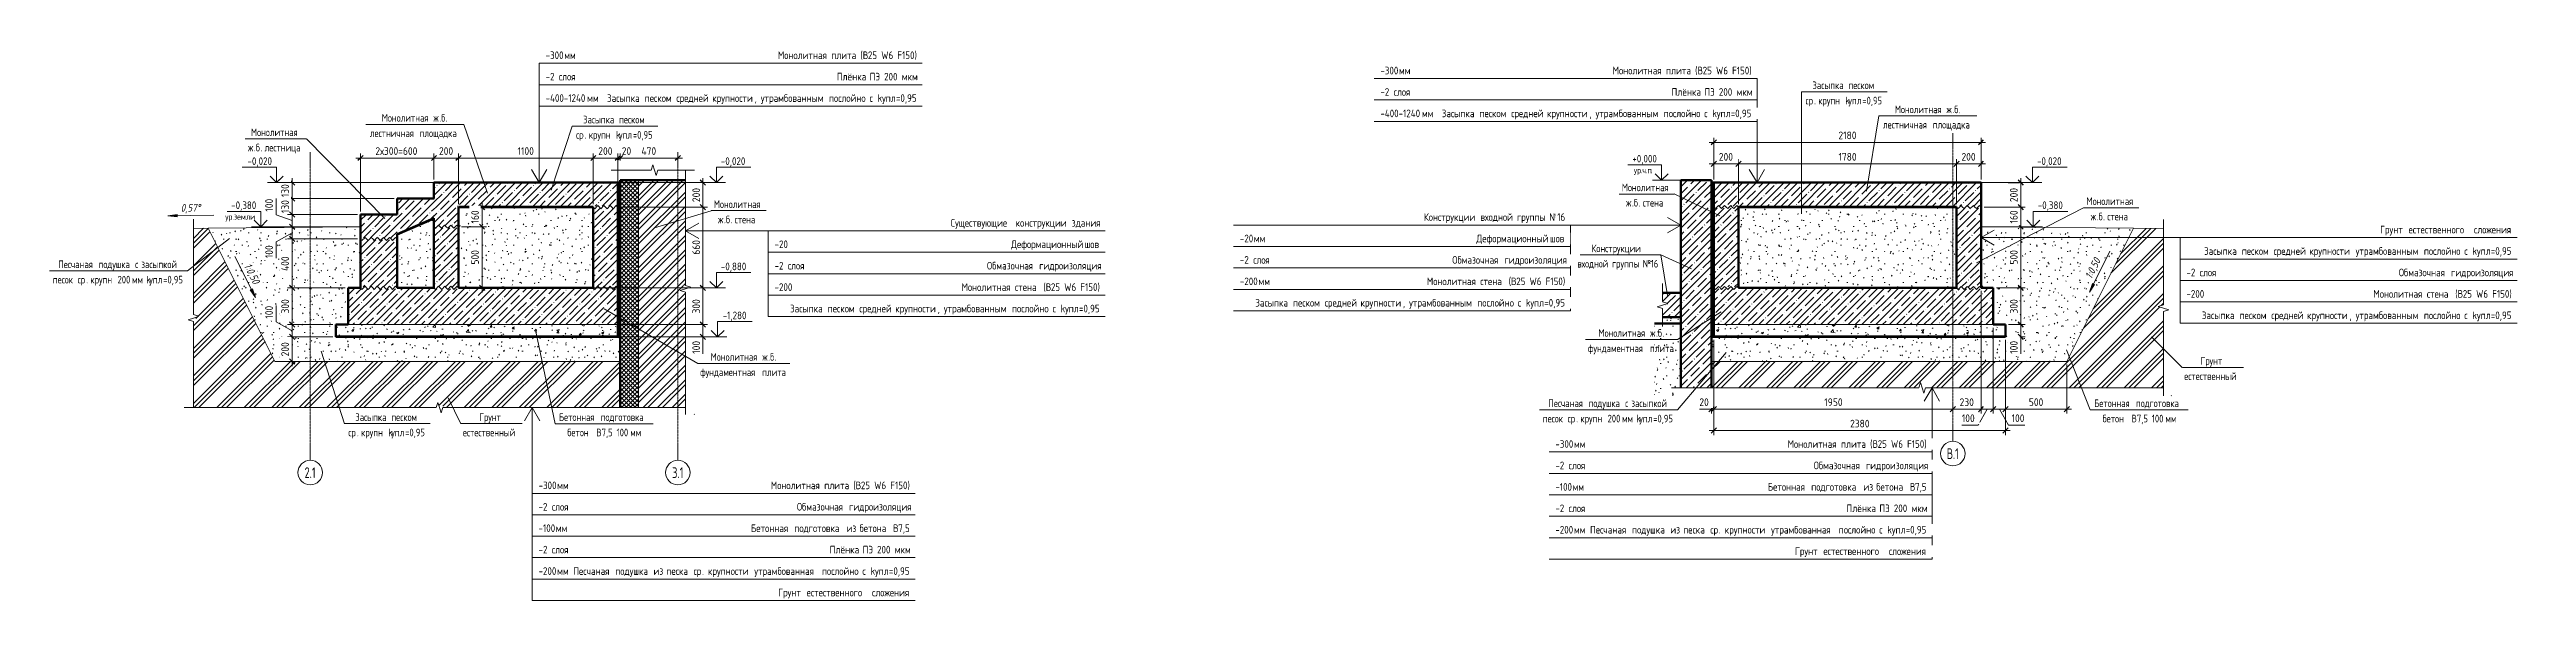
# Model space of a CAD drawing. Header units: millimetres. Extents: x -24808 to 10587, y -3433 to 75724.
# Drawn here: x -9627 to 10587, y -3433 to 1067 of the extents above.
import ezdxf

# ---------------------------------------------------------------- set-up
doc = ezdxf.new("R2010")
doc.units = ezdxf.units.MM
doc.linetypes.add('01 Штриховая _4 мм_', pattern=[6, 3.5, -2.5])
doc.linetypes.add('02 Штрихпунктирная _20 мм_', pattern=[25, 20, -2.5, 0, -2.5])
for name, color, linetype, lineweight in [('AA_Dim', 7, 'Continuous', 9), ('AA_Dim-25', 7, 'Continuous', 9), ('AA_Linii', 7, 'Continuous', 9), ('AA_Oformlenie', 7, 'Continuous', 9), ('AA_Vinoska', 5, 'Continuous', 9), ('AA_Visotnaya otmetka', 7, 'Continuous', 9), ('AF_Element', 7, 'Continuous', 20), ('AF_Element_Грунт', 253, 'Continuous', 20), ('AF_Element_Опалубка', 7, 'Continuous', 20), ('AF_Lestnica', 7, 'Continuous', 20), ('AF_Perekritie', 7, 'Continuous', 20), ('AF_Perekritie_ Опалубка', 253, 'Continuous', 20), ('AF_Perekritie_Гидроизоляция', 253, 'Continuous', 20), ('AF_Perekritie_Опалубка', 7, 'Continuous', 20), ('AF_Stena', 7, '01 Штриховая _4 мм_', 20), ('AF_Stena_ Опалубка', 253, 'Continuous', 20), ('AF_Stena__Общие уровни и сетки', 7, 'Continuous', 20), ('AF_Stena_Гидроизоляция', 253, 'Continuous', 20), ('AF_Stena_Опалубка', 7, 'Continuous', 20), ('Gen_Dim', 7, 'Continuous', 9), ('KR_Fundament', 7, 'Continuous', 20), ('Оси', 7, 'Continuous', 9)]:
    doc.layers.add(name, color=color, linetype=linetype, lineweight=lineweight)
doc.styles.add('GOST Common', font='GOST_Common.ttf', dxfattribs={"width": 0.85, "height": 62.5})
doc.styles.add('GOST Common_1', font='GOST_Common.ttf', dxfattribs={"width": 0.8, "height": 50})
doc.styles.add('ISOCPEUR_1', font='isocpeur.ttf', dxfattribs={"width": 0.7, "height": 87.5})
doc.styles.add('ISOCPEUR_2', font='isocpeur.ttf', dxfattribs={"width": 0.9, "height": 62.5})
doc.styles.add('ISOCPEUR_3', font='isocpeur.ttf', dxfattribs={"width": 0.85, "height": 62.5})
doc.styles.add('ISOCPEUR_I', font='isocpeui.ttf', dxfattribs={"width": 0.85, "height": 62.5})
doc.dimstyles.new('00_Точн_3_знака__прозр_', dxfattribs={"dimscale": 304.8, "dimtxt": 62.248823, "dimasz": 0.139436, "dimexe": 0.123031, "dimexo": 0.082021, "dimgap": 0.008202, "dimtad": 1, "dimdec": 3, "dimrnd": 0.001, "dimdsep": 46, "dimtxsty": 'ISOCPEUR_2', "dimblk1": 'OBLIQUE', "dimblk2": 'OBLIQUE', "dimsah": 1, "dimcen": 0.09, "dimdle": 0.123031, "dimazin": 0, "dimtfac": 1, "dimtdec": 4, "dimtix": 1, "dimtmove": 0, "dimatfit": 3, "dimfxl": 1, "dimtvp": 1, "dimtolj": 1, "dimtzin": 0, "dimlwd": 18, "dimlwe": 18, "dimarcsym": 2})
doc.dimstyles.new('00_Точн_3_знака__прозр__1', dxfattribs={"dimscale": 304.8, "dimtxt": 62.248823, "dimasz": 0.139436, "dimexe": 0.123031, "dimexo": 0.082021, "dimgap": 0.008202, "dimtad": 1, "dimdec": 3, "dimrnd": 0.001, "dimdsep": 46, "dimtxsty": 'ISOCPEUR_2', "dimblk1": 'OBLIQUE', "dimblk2": 'OBLIQUE', "dimsah": 1, "dimcen": 0.09, "dimdle": 0.123031, "dimazin": 0, "dimtfac": 1, "dimtdec": 4, "dimtix": 1, "dimtmove": 1, "dimatfit": 3, "dimfxl": 1, "dimtvp": 1, "dimtolj": 1, "dimtzin": 0, "dimlwd": 18, "dimlwe": 18, "dimarcsym": 2})
doc.dimstyles.new('01_Точн_3_знака__непрозр_', dxfattribs={"dimscale": 304.8, "dimtxt": 62.248823, "dimasz": 0.139436, "dimexe": 0.123031, "dimexo": 0.082021, "dimgap": 0.020505, "dimtad": 1, "dimdec": 3, "dimrnd": 0.001, "dimdsep": 46, "dimtxsty": 'ISOCPEUR_2', "dimblk1": 'OBLIQUE', "dimblk2": 'OBLIQUE', "dimsah": 1, "dimcen": 0.09, "dimdle": 0.123031, "dimazin": 0, "dimtfac": 1, "dimtdec": 4, "dimtix": 1, "dimtmove": 0, "dimatfit": 3, "dimfxl": 1, "dimtvp": 1, "dimtfill": 1, "dimtolj": 1, "dimtzin": 0, "dimlwd": 18, "dimlwe": 18, "dimarcsym": 2})
doc.dimstyles.new('01_Точн_3_знака__непрозр__1', dxfattribs={"dimscale": 304.8, "dimtxt": 62.248823, "dimasz": 0.139436, "dimexe": 0.123031, "dimexo": 0.082021, "dimgap": 0.020505, "dimtad": 1, "dimdec": 3, "dimrnd": 0.001, "dimdsep": 46, "dimtxsty": 'ISOCPEUR_2', "dimblk1": 'OBLIQUE', "dimblk2": 'OBLIQUE', "dimsah": 1, "dimcen": 0.09, "dimdle": 0.123031, "dimazin": 0, "dimtfac": 1, "dimtdec": 4, "dimtix": 1, "dimtmove": 1, "dimatfit": 3, "dimfxl": 1, "dimtvp": 1, "dimtfill": 1, "dimtolj": 1, "dimtzin": 0, "dimlwd": 18, "dimlwe": 18, "dimarcsym": 2})
pattern_1 = [(45, (-7854.57, -1040), (-56.1266, 56.1266), []), (45, (-7798.45, -1040), (-56.1266, 56.1266), [99.219, -19.844, 0.8382, -19.006])]
pattern_2 = [(45, (-7854.573, -1040), (-17.67767, 17.67767), []), (135, (-7854.573, -1040), (-17.67767, -17.67767), [])]
pattern_3 = [(45, (-75427.074, -1040), (-56.1266, 56.1266), []), (45, (-75370.95, -1040), (-56.1266, 56.1266), [99.219, -19.844, 0.838, -19.006])]
pattern_4 = [(0, (-75427.074, -1040), (203.2, 50.8), [8.382, -144.018, 8.382, -144.018, -812.8]), (0, (-75427.074, -1040), (203.2, 50.8), [-304.8, 8.382, -296.418, 8.382, -144.018, -355.6]), (0, (-75427.074, -1040), (203.2, 50.8), [-762, 8.382, -93.218, 8.382, -245.618]), (120, (-75350.874, -1014.6), (-145.5941, 150.5764), [8.382, -144.018, 8.382, -144.018, -812.8]), (120, (-75350.874, -1014.6), (-145.5941, 150.5764), [-304.8, 8.382, -296.418, 8.382, -144.018, -355.6]), (120, (-75350.874, -1014.6), (-145.5941, 150.5764), [-762, 8.382, -93.218, 8.382, -245.618]), (240, (-75325.474, -913), (-57.6059, -201.3764), [8.382, -144.018, 8.382, -144.018, -812.8]), (240, (-75325.474, -913), (-57.6059, -201.3764), [-304.8, 8.382, -296.418, 8.382, -144.018, -355.6]), (240, (-75325.474, -913), (-57.6059, -201.3764), [-762, 8.382, -93.218, 8.382, -245.618])]
pattern_5 = [(45, (3283.615, -1040), (-56.1266, 56.1266), []), (45, (3339.74, -1040), (-56.1266, 56.1266), [99.219, -19.844, 0.8382, -19.006])]

msp = doc.modelspace()

# ---------------------------------------------------------------- texts
at = {"layer": 'AA_Vinoska', "char_height": 62.5, "attachment_point": 1, "style": 'GOST Common'}
for s, insert, width in [('ср', (4703.2664, 681.2267), 85.179297), ('Засыпка', (4760.2164, 806.2267), 333.902844), ('. ', (4773.5464, 681.2267), 40.886062), ('крупн', (4807.2807, 681.2267), 229.984102), (' k', (4997.0366, 681.2267), 68.143438), ('\\fGOST Common|b0|i0|c204|p34|;\\W.85; ', (5035.7138, 806.2267), 22.146617), ('упл', (5053.2606, 681.2267), 137.990461), ('песком', (5053.9866, 806.2267), 274.277336), ('=0,95', (5167.1141, 681.2267), 206.133898), ('Монолитная', (5432.3844, 609.3732), 488.929164), ('\\fGOST Common|b0|i0|c204|p34|;\\W.85; ', (5835.7913, 609.3732), 22.146617), ('\\fGOST Common|b0|i0|c204|p34|;\\W.85;б', (5917.3161, 609.3732), 45.99682), ('Монолитная', (-7983.4107, 422.1403), 488.929164), ('Монолитная', (-6916.0777, 540.2144), 488.929164), ('\\fGOST Common|b0|i0|c204|p34|;\\W.85; ', (-6625.8823, 415.2144), 22.146617), ('\\fGOST Common|b0|i0|c204|p34|;\\W.85; ', (-6512.6708, 540.2144), 22.146617), ('\\fGOST Common|b0|i0|c204|p34|;\\W.85;ж', (-6494.398, 540.2144), 57.921922), ('\\fGOST Common|b0|i0|c204|p34|;\\W.85;.', (-6446.6076, 540.2144), 18.739445), ('\\fGOST Common|b0|i0|c204|p34|;\\W.85;б', (-6431.146, 540.2144), 45.99682), ('\\fGOST Common|b0|i0|c204|p34|;\\W.85;.', (-6393.1948, 540.2144), 18.739445), ('Засыпка', (-5273.1253, 526.2356), 333.902844), ('\\fGOST Common|b0|i0|c204|p34|;\\W.85; ', (-4997.6279, 526.2356), 22.146617), ('песком', (-4979.3551, 526.2356), 274.277336), ('\\fGOST Common|b0|i0|c204|p34|;\\W.85;ж', (5854.0641, 609.3732), 57.921922), ('\\fGOST Common|b0|i0|c204|p34|;\\W.85;.', (5901.8545, 609.3732), 18.739445), ('\\fGOST Common|b0|i0|c204|p34|;\\W.85;.', (5955.2673, 609.3732), 18.739445), ('\\fGOST Common|b0|i0|c204|p34|;\\W.85;ж', (-8007.317, 297.1403), 57.921922), ('\\fGOST Common|b0|i0|c204|p34|;\\W.85;.', (-7959.5266, 297.1403), 18.739445), ('\\fGOST Common|b0|i0|c204|p34|;\\W.85;б', (-7944.065, 297.1403), 45.99682), ('. ', (-7906.1139, 297.1403), 40.886062), ('лестница', (-7872.3795, 297.1403), 383.306836), ('Монолитная', (-4205.9174, -164.7856), 488.929164), ('Монолитная', (3204.1768, -28.0162), 488.929164), ('\\fGOST Common|b0|i0|c204|p34|;\\W.85;ж', (3239.2393, -153.0162), 57.921922), ('\\fGOST Common|b0|i0|c204|p34|;\\W.85;б', (3302.4912, -153.0162), 45.99682), ('стена', (3374.1768, -153.0162), 240.205617), ('Монолитная', (6996.3543, -140.6268), 488.929164), ('\\fGOST Common|b0|i0|c204|p34|;\\W.85;ж', (-4170.8549, -289.7856), 57.921922), ('\\fGOST Common|b0|i0|c204|p34|;\\W.85;.', (-4123.0645, -289.7856), 18.739445), ('\\fGOST Common|b0|i0|c204|p34|;\\W.85;б', (-4107.6029, -289.7856), 45.99682), ('. ', (-4069.6517, -289.7856), 40.886062), ('стена', (-4035.9174, -289.7856), 240.205617), ('\\fGOST Common|b0|i0|c204|p34|;\\W.85;.', (3287.0297, -153.0162), 18.739445), ('. ', (3340.4424, -153.0162), 40.886062), ('\\fGOST Common|b0|i0|c204|p34|;\\W.85;ж', (7031.4168, -265.6268), 57.921922), ('\\fGOST Common|b0|i0|c204|p34|;\\W.85;.', (7079.2072, -265.6268), 18.739445), ('\\fGOST Common|b0|i0|c204|p34|;\\W.85;б', (7094.6688, -265.6268), 45.99682), ('. ', (7132.62, -265.6268), 40.886062), ('стена', (7166.3543, -265.6268), 240.205617), ('Конструкции', (2957.6327, -526.0873), 521.297297), ('песок', (-9600.7399, -781.1357), 223.169758), ('Песчаная', (-9555.7961, -656.1357), 376.492492), ('\\fGOST Common|b0|i0|c204|p34|;\\W.85; ', (-9416.6064, -781.1357), 22.146617), ('ср', (-9398.3336, -781.1357), 85.179297), ('крупн', (-9294.3193, -781.1357), 229.984102), ('\\fGOST Common|b0|i0|c204|p34|;\\W.85; ', (-9245.1588, -656.1357), 22.146617), ('подушка', (-9226.886, -656.1357), 339.013602), (' 200 ', (-9104.5635, -781.1357), 182.283695), ('мм', (-8954.1644, -781.1357), 102.215156), ('\\fGOST Common|b0|i0|c204|p34|;\\W.85; ', (-8947.1718, -656.1357), 22.146617), ('\\fGOST Common|b0|i0|c204|p34|;\\W.85;с', (-8928.899, -656.1357), 39.182477), ('\\fGOST Common|b0|i0|c204|p34|;\\W.85; ', (-8896.5702, -656.1357), 22.146617), ('засыпкой', (-8878.2974, -656.1357), 367.974562), (' k', (-8869.8284, -781.1357), 68.143437), ('упл', (-8813.6045, -781.1357), 137.990461), ('=0,95', (-8699.751, -781.1357), 206.133898), ('входной', (2840.9702, -651.0873), 321.977742), ('\\fGOST Common|b0|i0|c204|p34|;\\W.85; ', (3106.6284, -651.0873), 22.146617), ('группы', (3124.9012, -651.0873), 281.09168), ('\\fGOST Common|b0|i0|c204|p34|;\\W.85; ', (3356.825, -651.0873), 22.146617), ('\\fGOST Common|b0|i0|c204|p34|;\\W.85;№', (3375.0978, -651.0873), 78.364953), ('16', (3439.7553, -651.0873), 78.364953), ('. ', (-9328.0537, -781.1357), 40.886062), ('Монолитная', (-4231.666, -1412.3759), 488.929164), ('\\fGOST Common|b0|i0|c204|p34|;\\W.85; ', (-3828.2591, -1412.3759), 22.146617), ('\\fGOST Common|b0|i0|c204|p34|;\\W.85;б', (-3746.7344, -1412.3759), 45.99682), ('фундаментная', (2927.6975, -1342.0459), 591.14432), ('Монолитная', (3013.4413, -1217.0459), 488.929164), ('\\fGOST Common|b0|i0|c204|p34|;\\W.85; ', (3415.4404, -1342.0459), 22.146617), ('\\fGOST Common|b0|i0|c204|p34|;\\W.85; ', (3416.8482, -1217.0459), 22.146617), ('\\fGOST Common|b0|i0|c204|p34|;\\W.85;ж', (3435.121, -1217.0459), 57.921922), ('плита', (3433.7132, -1342.0459), 247.019961), ('\\fGOST Common|b0|i0|c204|p34|;\\W.85;.', (3482.9113, -1217.0459), 18.739445), ('\\fGOST Common|b0|i0|c204|p34|;\\W.85;б', (3498.3729, -1217.0459), 45.99682), ('\\fGOST Common|b0|i0|c204|p34|;\\W.85;.', (3536.3241, -1217.0459), 18.739445), ('фундаментная', (-4317.4098, -1537.3759), 591.14432), ('\\fGOST Common|b0|i0|c204|p34|;\\W.85; ', (-3829.6669, -1537.3759), 22.146617), ('\\fGOST Common|b0|i0|c204|p34|;\\W.85;ж', (-3809.9863, -1412.3759), 57.921922), ('плита', (-3811.3941, -1537.3759), 247.019961), ('\\fGOST Common|b0|i0|c204|p34|;\\W.85;.', (-3762.196, -1412.3759), 18.739445), ('\\fGOST Common|b0|i0|c204|p34|;\\W.85;.', (-3708.7832, -1412.3759), 18.739445), ('естественный', (7793.8705, -1569.3978), 567.294117), ('Грунт', (7928.1705, -1444.3978), 241.909203), ('Песчаная', (2604.5163, -1790.8932), 376.492492), ('\\fGOST Common|b0|i0|c204|p34|;\\W.85; ', (2915.1537, -1790.8932), 22.146617), ('подушка', (2933.4265, -1790.8932), 339.013602), ('\\fGOST Common|b0|i0|c204|p34|;\\W.85; ', (3213.1406, -1790.8932), 22.146617), ('\\fGOST Common|b0|i0|c204|p34|;\\W.85;с', (3231.4134, -1790.8932), 39.182477), ('\\fGOST Common|b0|i0|c204|p34|;\\W.85; ', (3263.7422, -1790.8932), 22.146617), ('засыпкой', (3282.015, -1790.8932), 367.974562), ('Бетонная', (7059.7717, -1790.8932), 390.12118), ('\\fGOST Common|b0|i0|c204|p34|;\\W.85; ', (7381.6539, -1790.8932), 22.146617), ('подготовка', (7399.9266, -1790.8932), 477.004062), ('Засыпка', (-7131.7663, -1904.2003), 333.902844), ('\\fGOST Common|b0|i0|c204|p34|;\\W.85; ', (-6856.2689, -1904.2003), 22.146617), ('песком', (-6837.9961, -1904.2003), 274.277336), ('Грунт', (-6120.0284, -1904.2003), 241.909203), ('Бетонная', (-5469.3925, -1904.2003), 390.12118), ('\\fGOST Common|b0|i0|c204|p34|;\\W.85; ', (-5147.5103, -1904.2003), 22.146617), ('подготовка', (-5129.2375, -1904.2003), 477.004062), ('песок', (2559.5725, -1915.8932), 223.169758), ('\\fGOST Common|b0|i0|c204|p34|;\\W.85; ', (2743.706, -1915.8932), 22.146617), ('ср', (2761.9788, -1915.8932), 85.179297), ('. ', (2832.2587, -1915.8932), 40.886062), ('крупн', (2865.9931, -1915.8932), 229.984102), (' 200 ', (3055.749, -1915.8932), 182.283695), ('мм', (3206.1481, -1915.8932), 102.215156), (' k', (3290.484, -1915.8932), 68.143437), ('упл', (3346.708, -1915.8932), 137.990461), ('=0,95', (3460.5615, -1915.8932), 206.133898), ('бетон', (7127.9842, -1915.8932), 241.909203), ('\\fGOST Common|b0|i0|c204|p34|;\\W.85;В', (7364.1248, -1915.8932), 52.811164), ('7,5 100 ', (7407.6984, -1915.8932), 282.795266), ('мм', (7641.0278, -1915.8932), 102.215156), ('ср', (-7188.7163, -2029.2003), 85.179297), ('. ', (-7118.4364, -2029.2003), 40.886062), ('крупн', (-7084.702, -2029.2003), 229.984102), (' k', (-6894.9461, -2029.2003), 68.143438), ('упл', (-6838.7222, -2029.2003), 137.990461), ('=0,95', (-6724.8687, -2029.2003), 206.133898), ('естественный', (-6254.3284, -2029.2003), 567.294117), ('бетон', (-5401.18, -2029.2003), 241.909203), ('\\fGOST Common|b0|i0|c204|p34|;\\W.85;В', (-5165.0393, -2029.2003), 52.811164), ('7,5 100 ', (-5121.4658, -2029.2003), 282.795266), ('мм', (-4888.1363, -2029.2003), 102.215156)]:
    msp.add_mtext(s, dxfattribs=dict(at, insert=insert, width=width))
at = {"layer": 'AA_Visotnaya otmetka', "char_height": 62.5, "attachment_point": 1, "line_spacing_factor": 1.149209, "style": 'ISOCPEUR_3'}
for s, insert, width in [('+0,000', (3290.317, 206.6535), 242.007515), ('-0,020', (-4148.5843, 186.6535), 242.007515), ('-0,380', (6598.8689, -173.3465), 242.007515), ('-0,880', (-4148.5035, -673.3465), 242.007515), ('-1,280', (-4133.5248, -1073.3465), 229.30959)]:
    msp.add_mtext(s, dxfattribs=dict(at, insert=insert, width=width))
at = {"layer": 'AA_Visotnaya otmetka', "char_height": 50, "attachment_point": 1, "style": 'GOST Common_1'}
for s, insert, width in [('ур', (3302.0505, 106.3089), 70.5485), ('\\fGOST Common|b0|i0|c204|p34|;\\W.8;.', (3360.2588, 106.3089), 14.430375), ('\\fGOST Common|b0|i0|c204|p34|;\\W.8;ч', (3372.165, 106.3089), 35.27425), ('\\fGOST Common|b0|i0|c204|p34|;\\W.8;.', (3401.2692, 106.3089), 14.430375), ('\\fGOST Common|b0|i0|c204|p34|;\\W.8;п', (3413.1755, 106.3089), 35.27425), ('\\fGOST Common|b0|i0|c204|p34|;\\W.8;.', (3442.2796, 106.3089), 14.430375), ('ур', (-8193.8193, -273.6911), 70.5485), ('\\fGOST Common|b0|i0|c204|p34|;\\W.8;.', (-8135.6109, -273.6911), 14.430375)]:
    msp.add_mtext(s, dxfattribs=dict(at, insert=insert, width=width))
at = {"layer": 'Оси', "char_height": 87.5, "width": 112.23625, "attachment_point": 1, "style": 'ISOCPEUR_1'}
for s, insert in [('2.1', (-7546.1384, -2345.1294)), ('3.1', (-4546.1384, -2345.1294))]:
    msp.add_mtext(s, dxfattribs=dict(at, insert=insert))

# ---------------------------------------------------------------- blocks, each defined once
blk = doc.blocks.new('Лестница тип 2 ед2 - Лестница тип 2 ед1-3683842-Сечение 0')
at = {"layer": 'AF_Element', "lineweight": 9}
h = blk.add_hatch(dxfattribs=at)
h.set_pattern_fill('FP_6', color=256, style=0, pattern_type=2)
h.set_pattern_definition([(0, (-24639.816, -1040), (203.2, 50.8), [8.382, -144.018, 8.382, -144.018, -812.8]), (0, (-24639.816, -1040), (203.2, 50.8), [-304.8, 8.382, -296.418, 8.382, -144.018, -355.6]), (0, (-24639.816, -1040), (203.2, 50.8), [-762, 8.382, -93.218, 8.382, -245.618]), (120, (-24563.616, -1014.6), (-145.5941, 150.5764), [8.382, -144.018, 8.382, -144.018, -812.8]), (120, (-24563.616, -1014.6), (-145.5941, 150.5764), [-304.8, 8.382, -296.418, 8.382, -144.018, -355.6]), (120, (-24563.616, -1014.6), (-145.5941, 150.5764), [-762, 8.382, -93.218, 8.382, -245.618]), (240, (-24538.216, -913), (-57.6059, -201.3764), [8.382, -144.018, 8.382, -144.018, -812.8]), (240, (-24538.216, -913), (-57.6059, -201.3764), [-304.8, 8.382, -296.418, 8.382, -144.018, -355.6]), (240, (-24538.216, -913), (-57.6059, -201.3764), [-762, 8.382, -93.218, 8.382, -245.618])])
h.paths.add_polyline_path([(-22191, -880), (-21975, -880), (-21975, -220), (-23075, -220), (-23075, -880)])
h.paths.add_polyline_path([(-23275, -880), (-23275, -313), (-23575, -443), (-23575, -880)])
at = {"layer": 'AF_Element'}
for p, q in [((-23275, -313), (-23575, -443)), ((-23275, -880), (-23275, -313)), ((-23075, -220), (-23075, -880)), ((-21975, -220), (-23075, -220)), ((-21975, -880), (-21975, -220)), ((-23575, -443), (-23575, -880)), ((-23575, -880), (-23275, -880)), ((-23075, -880), (-21975, -880))]:
    blk.add_line(p, q, dxfattribs=at)
blk = doc.blocks.new('Лестница тип 2 ед1 - Лестница тип 2 ед1-3669405-Сечение 0')
at = {"layer": 'AF_Perekritie', "lineweight": 9}
h = blk.add_hatch(dxfattribs=at)
h.set_pattern_fill('FP_5', color=256, style=0, pattern_type=2)
h.set_pattern_definition([(45, (-24639.816, -1040), (-56.1266, 56.1266), []), (45, (-24583.69, -1040), (-56.1266, 56.1266), [99.219, -19.844, 0.8382, -19.006])])
h.paths.add_polyline_path([(-23825, -472), (-23575, -472), (-23575, -443), (-23275, -313), (-23275, -150), (-23575, -150), (-23575, -280), (-23875, -280), (-23875, -472)])
at = {"layer": 'AF_Perekritie', "lineweight": 60}
for p, q in [((-23575, -150), (-23575, -280)), ((-23275, -150), (-23575, -150)), ((-23575, -280), (-23875, -280)), ((-23875, -280), (-23875, -480)), ((-23575, -443), (-23275, -313)), ((-23575, -480), (-23575, -443))]:
    blk.add_line(p, q, dxfattribs=at)
blk = doc.blocks.new('Последовательность узлов - 3мм масшт20 маскировка-904226-Сечение 0')
at = {"layer": 'AA_Oformlenie'}
for p, q in [((-23275, -380), (-23263, -393)), ((-23238, -368), (-23263, -393)), ((-23225, -380), (-23238, -368)), ((-23225, -380), (-23213, -393)), ((-23188, -368), (-23213, -393)), ((-23175, -380), (-23188, -368)), ((-23175, -380), (-23163, -393)), ((-23138, -368), (-23163, -393)), ((-23125, -380), (-23138, -368)), ((-23125, -380), (-23113, -393)), ((-23088, -368), (-23113, -393)), ((-23075, -380), (-23088, -368))]:
    blk.add_line(p, q, dxfattribs=at)
blk = doc.blocks.new('Последовательность узлов - 3мм масшт20 маскировка-V1-Сечение 0')
at = {"layer": 'AA_Oformlenie'}
for p, q in [((-23875, -880), (-23863, -892)), ((-23863, -892), (-23838, -867)), ((-23825, -880), (-23838, -867)), ((-23825, -880), (-23813, -892)), ((-23813, -892), (-23788, -867)), ((-23775, -880), (-23788, -867)), ((-23775, -880), (-23763, -892)), ((-23763, -892), (-23738, -867)), ((-23725, -880), (-23738, -867)), ((-23725, -880), (-23713, -892)), ((-23713, -892), (-23688, -867)), ((-23675, -880), (-23688, -867)), ((-23675, -880), (-23663, -892)), ((-23663, -892), (-23638, -867)), ((-23625, -880), (-23638, -867)), ((-23625, -880), (-23613, -892)), ((-23613, -892), (-23588, -867)), ((-23575, -880), (-23588, -867))]:
    blk.add_line(p, q, dxfattribs=at)
blk = doc.blocks.new('011_ЛинияОбрыва _ЭлУзла_Линия_ - Тип 1-3877899-Сечение 0')
at = {"layer": 'AA_Oformlenie'}
for p, q in [((-25238, -394), (-25238, -1098)), ((-25238, -1154), (-25238, -1858))]:
    blk.add_line(p, q, dxfattribs=at)
blk = doc.blocks.new('011_ЛинияОбрыва _ЭлУзла_Линия_ - Тип 1-3879570-Сечение 0')
at = {"layer": 'AA_Oformlenie'}
for p, q in [((-25238, -1858), (-23258, -1858)), ((-23202, -1858), (-21222, -1858))]:
    blk.add_line(p, q, dxfattribs=at)
blk = doc.blocks.new('011_ЛинияОбрыва _ЭлУзла_Линия_ - Тип 1-3879626-Сечение 0')
at = {"layer": 'AA_Oformlenie'}
for p, q in [((-21222, -860), (-21222, 82)), ((-21222, -1858), (-21222, -915))]:
    blk.add_line(p, q, dxfattribs=at)
blk = doc.blocks.new('011_ЛинияОбрыва _ЭлУзла_Линия_ - Тип 1-3875489-Сечение 0')
at = {"layer": 'AA_Oformlenie'}
for p, q in [((-21504, 82), (-21755, 82)), ((-21197, 82), (-21448, 82))]:
    blk.add_line(p, q, dxfattribs=at)
blk = doc.blocks.new('Лестницы 1 - Лестницы 1-3670290-Сечение 1')
at = {"layer": 'AF_Lestnica', "lineweight": 9}
h = blk.add_hatch(dxfattribs=at)
h.set_pattern_fill('FP_11', color=256, style=0, pattern_type=2)
h.set_pattern_definition(pattern_3)
h.paths.add_polyline_path([(-75155, -1120), (-75025, -1120), (-75025, -920), (-75175, -920), (-75175, -992), (-75132, -1006), (-75175, -1020), (-75155, -1020), (-75155, -1048), (-75175, -1048), (-75175, -1120)])
at = {"layer": 'AF_Lestnica', "color": 30, "lineweight": 60}
for p, q in [((-75025, -920), (-75175, -920)), ((-75025, -1120), (-75025, -920)), ((-75175, -1120), (-75025, -1120))]:
    blk.add_line(p, q, dxfattribs=at)
blk = doc.blocks.new('ПЕСОК - ПЕСОК-3863251-Сечение 1')
at = {"layer": 'AF_Element_Грунт', "lineweight": 9}
h = blk.add_hatch(dxfattribs=at)
h.set_pattern_fill('FP_12', color=256, style=0, pattern_type=2)
h.set_pattern_definition(pattern_4)
h.paths.add_polyline_path([(-75240, -1761), (-75075, -1761), (-75075, -1695), (-75025, -1695), (-75025, -1171), (-75240, -1171)])
at = {"layer": 'AF_Element_Грунт', "color": 250}
for p, q in [((-75025, -1171), (-75240, -1171)), ((-75025, -1695), (-75025, -1171))]:
    blk.add_line(p, q, dxfattribs=at)
blk = doc.blocks.new('Школа429_0_КР_РД_ВходнаяГруппа16_rvt-5-Сечение 1')
at = {"layer": 'AF_Perekritie', "lineweight": 9}
h = blk.add_hatch(dxfattribs=at)
h.set_pattern_fill('FP_13', color=10, style=0, pattern_type=2)
h.set_pattern_definition([(50, (-75427.07, -1040), (182.185, -15.94), [19.05, -209.55]), (355, (-75427.07, -1040), (-35.24, 191.06), [15.24, -167.64]), (100.45, (-75411.9, -1041.33), (146.94, 175.12), [16.19, -178.09]), (46.184, (-75427.07, -989.2), (271.08, -42.04), [28.575, -314.325]), (96.636, (-75404.48, -992.7), (237.4, 247.43), [24.29, -267.13]), (351.184, (-75427.07, -989.2), (237.4, 247.43), [22.86, -251.46]), (21, (-75401.67, -1001.9), (151.615, -102.266), [19.05, -209.55]), (326, (-75401.67, -1001.9), (61.8, 184.19), [15.24, -167.64]), (71.45, (-75389.04, -1010.42), (213.42, 81.92), [16.19, -178.09]), (37.5, (-75427.074, -1040), (3.088, 84.555), [8.382, -157.226, 8.382, -161.798, -168.275]), (37.5, (-75427.074, -1040), (3.088, 84.555), [-335.788, 8.382, -159.893]), (7.5, (-75427.07, -1040), (66.82, 100.18), [8.382, -88.646, 8.382, -153.416, -64.135]), (7.5, (-75427.07, -1040), (66.82, 100.18), [-258.826, 8.382, -55.753]), (327.5, (-75483.716, -1040), (135.5905, -5.729), [8.382, -55.118, 8.382, -189.738, -262.89]), (327.5, (-75483.716, -1040), (135.5905, -5.729), [-261.62, 8.382, -254.508]), (317.5, (-75509.12, -1040), (148.13, 25.427), [8.382, -74.168, 8.382, -123.19, -186.69]), (317.5, (-75509.12, -1040), (148.13, 25.427), [-214.122, 8.382, -178.308])])
h.paths.add_polyline_path([(-75025, -1170), (-75025, -1120), (-75175, -1120), (-75175, -1170)])
at = {"layer": 'AF_Stena', "linetype": 'Continuous', "lineweight": 9}
h = blk.add_hatch(dxfattribs=at)
h.set_pattern_fill('FP_11', color=10, style=0, pattern_type=2)
h.set_pattern_definition(pattern_3)
h.paths.add_polyline_path([(-75025, -1695), (-74775, -1695), (-74775, 0), (-75025, 0), (-75025, -1480)])
at = {"layer": 'AF_Stena', "linetype": 'Continuous'}
blk.add_hatch(color=250, dxfattribs=at).paths.add_polyline_path([(-74774, -1695), (-74774, 0), (-74775, 0), (-74775, -1695)])
at = {"layer": 'AF_Perekritie_ Опалубка', "color": 126, "lineweight": 60}
for p, q in [((-75240, -1170), (-75025, -1170)), ((-75025, -1120), (-75175, -1120)), ((-75025, -1170), (-75025, -1120))]:
    blk.add_line(p, q, dxfattribs=at)
at = {"layer": 'AF_Perekritie_Гидроизоляция', "color": 126, "lineweight": 60}
for p, q in [((-75025, -1170), (-75240, -1170)), ((-75240, -1171), (-75025, -1171)), ((-75025, -1171), (-75025, -1170))]:
    blk.add_line(p, q, dxfattribs=at)
at = {"layer": 'AF_Stena_ Опалубка', "color": 142, "lineweight": 60}
for p, q in [((-74775, 0), (-75025, 0)), ((-75025, 0), (-75025, -1695)), ((-74775, -1695), (-74775, 0))]:
    blk.add_line(p, q, dxfattribs=at)
at = {"layer": 'AF_Stena__Общие уровни и сетки', "color": 142, "lineweight": 60}
for p, q in [((-74775, 0), (-74775, -1695)), ((-74774, 0), (-74775, 0)), ((-74774, -1280), (-74774, 0)), ((-74774, -1480), (-74774, -1280)), ((-74774, -1695), (-74774, -1480))]:
    blk.add_line(p, q, dxfattribs=at)
at = {"layer": 'AF_Stena_Гидроизоляция', "color": 142, "lineweight": 60}
for p, q in [((-75026, -1170), (-75026, -1695)), ((-75025, -1170), (-75026, -1170)), ((-75025, -1695), (-75025, -1170))]:
    blk.add_line(p, q, dxfattribs=at)
at = {"layer": 'AF_Element_Грунт', "color": 250, "linetype": '01 Штриховая _4 мм_', "lineweight": 20}
blk.add_blockref('ПЕСОК - ПЕСОК-3863251-Сечение 1', (0, 0), dxfattribs=at)
at = {"layer": 'AF_Lestnica', "color": 250, "linetype": '01 Штриховая _4 мм_', "lineweight": 20}
blk.add_blockref('Лестницы 1 - Лестницы 1-3670290-Сечение 1', (0, 0), dxfattribs=at)
blk = doc.blocks.new('Лестница тип 2 ед2 - Лестница тип 2 ед1-3683842-Сечение 1')
at = {"layer": 'AF_Element', "lineweight": 9}
h = blk.add_hatch(dxfattribs=at)
h.set_pattern_fill('FP_12', color=256, style=0, pattern_type=2)
h.set_pattern_definition(pattern_4)
h.paths.add_polyline_path([(-73131, -880), (-72775, -880), (-72775, -220), (-74555, -220), (-74555, -880)])
at = {"layer": 'AF_Element'}
for p, q in [((-72775, -220), (-74555, -220)), ((-74555, -220), (-74555, -880)), ((-72775, -880), (-72775, -220)), ((-74555, -880), (-72775, -880))]:
    blk.add_line(p, q, dxfattribs=at)
blk = doc.blocks.new('Последовательность узлов - 3мм масшт20 маскировка-904226-Сечение 1')
at = {"layer": 'AA_Oformlenie'}
for p, q in [((-72775, -220), (-72762.5, -232.5)), ((-72737.5, -207.5), (-72762.5, -232.5)), ((-72725, -220), (-72737.5, -207.5)), ((-72725, -220), (-72712.5, -232.5)), ((-72687.5, -207.5), (-72712.5, -232.5)), ((-72675, -220), (-72687.5, -207.5)), ((-72675, -220), (-72662.5, -232.5)), ((-72637.5, -207.5), (-72662.5, -232.5)), ((-72625, -220), (-72637.5, -207.5)), ((-72625, -220), (-72612.5, -232.5)), ((-72587.5, -207.5), (-72612.5, -232.5)), ((-72575, -220), (-72587.5, -207.5))]:
    blk.add_line(p, q, dxfattribs=at)
blk = doc.blocks.new('011_ЛинияОбрыва _ЭлУзла_Линия_ - Тип 1-3882387-Сечение 1')
at = {"layer": 'AA_Oformlenie'}
for p, q in [((-75175, -920), (-75175, -992)), ((-75175, -1048), (-75175, -1120))]:
    blk.add_line(p, q, dxfattribs=at)
blk = doc.blocks.new('011_ЛинияОбрыва _ЭлУзла_Линия_ - Тип 1-3882921-Сечение 1')
at = {"layer": 'AA_Oformlenie'}
for p, q in [((-75025, -1695), (-73083, -1695)), ((-73027, -1695), (-71086, -1695))]:
    blk.add_line(p, q, dxfattribs=at)
blk = doc.blocks.new('011_ЛинияОбрыва _ЭлУзла_Линия_ - Тип 1-3882825-Сечение 1')
at = {"layer": 'AA_Oformlenie'}
for p, q in [((-71086, -395), (-71086, -1018)), ((-71086, -1073), (-71086, -1695))]:
    blk.add_line(p, q, dxfattribs=at)
blk = doc.blocks.new('DIMBLOCK35-Сечение 0')
at = {"layer": 'AA_Dim-25', "lineweight": 30, "transparency": 16777216}
for p, q in [((-7648, -20), (-7669, 1)), ((-7648, -150), (-7669, -129)), ((-7648, -20), (-7626, -41)), ((-7648, -150), (-7626, -171))]:
    blk.add_line(p, q, dxfattribs=at)
at = {"layer": 'AA_Dim-25', "lineweight": 18, "transparency": 16777216}
for p, q in [((-7648, 17), (-7648, -150)), ((-6515, -20), (-7685, -20)), ((-6815, -150), (-7685, -150)), ((-7648, -20), (-6515, -20)), ((-7648, -150), (-6815, -150))]:
    blk.add_line(p, q, dxfattribs=at)
at = {"layer": 'AA_Dim-25', "color": 0, "lineweight": 18, "transparency": 16777216, "insert": (-7736, -139), "char_height": 62.5, "width": 129.29, "attachment_point": 1, "rotation": 90, "line_spacing_factor": 1.149209, "style": 'ISOCPEUR_2', "bg_fill": 3, "box_fill_scale": 1.25, "bg_fill_color": 256, "bg_fill_true_color": 13158600, "bg_fill_transparency": 0}
blk.add_mtext('130', dxfattribs=at)
blk = doc.blocks.new('_Oblique')
at = {"color": 0, "linetype": 'ByBlock', "lineweight": -2}
blk.add_line((-0.5, -0.5), (0.5, 0.5), dxfattribs=at)
blk = doc.blocks.new('DIMBLOCK36-Сечение 0')
at = {"layer": 'AA_Dim-25', "lineweight": 18, "transparency": 16777216}
for p, q in [((-6815, -150), (-7685, -150)), ((-7648, -150), (-7648, -280)), ((-7648, -150), (-6815, -150)), ((-7115, -280), (-7685, -280)), ((-7648, -280), (-7115, -280))]:
    blk.add_line(p, q, dxfattribs=at)
at = {"layer": 'AA_Dim-25', "lineweight": 30, "transparency": 16777216}
for p, q in [((-7648, -150), (-7669, -129)), ((-7648, -150), (-7626, -171)), ((-7648, -280), (-7669, -259)), ((-7648, -280), (-7626, -301))]:
    blk.add_line(p, q, dxfattribs=at)
at = {"layer": 'AA_Dim-25', "color": 0, "lineweight": 18, "transparency": 16777216, "insert": (-7736, -269), "char_height": 62.5, "width": 129.29, "attachment_point": 1, "rotation": 90, "line_spacing_factor": 1.149209, "style": 'ISOCPEUR_2', "bg_fill": 3, "box_fill_scale": 1.25, "bg_fill_color": 256, "bg_fill_true_color": 13158600, "bg_fill_transparency": 0}
blk.add_mtext('130', dxfattribs=at)
blk = doc.blocks.new('DIMBLOCK37-Сечение 0')
at = {"layer": 'AA_Dim-25', "lineweight": 18, "transparency": 16777216}
for p, q in [((-7779, -149), (-7779, -282)), ((-7779, -282), (-7648, -330)), ((-7115, -280), (-7685, -280)), ((-7115, -380), (-7685, -380)), ((-7648, -280), (-7648, -380)), ((-7648, -280), (-7115, -280)), ((-7648, -380), (-7115, -380))]:
    blk.add_line(p, q, dxfattribs=at)
at = {"layer": 'AA_Dim-25', "lineweight": 30, "transparency": 16777216}
for p, q in [((-7648, -280), (-7669, -259)), ((-7648, -380), (-7669, -359)), ((-7648, -280), (-7626, -301)), ((-7648, -380), (-7626, -401))]:
    blk.add_line(p, q, dxfattribs=at)
at = {"layer": 'AA_Dim-25', "color": 0, "lineweight": 18, "transparency": 16777216, "insert": (-7867, -257), "char_height": 62.5, "width": 129.29, "attachment_point": 1, "rotation": 90, "line_spacing_factor": 1.149209, "style": 'ISOCPEUR_2', "bg_fill": 3, "box_fill_scale": 1.25, "bg_fill_color": 256, "bg_fill_true_color": 13158600, "bg_fill_transparency": 0}
blk.add_mtext('100', dxfattribs=at)
blk = doc.blocks.new('DIMBLOCK38-Сечение 0')
at = {"layer": 'AA_Dim-25', "lineweight": 18, "transparency": 16777216}
for p, q in [((-7115, -380), (-7685, -380)), ((-7648, -380), (-7648, -480)), ((-7648, -380), (-7115, -380)), ((-7779, -504), (-7648, -430)), ((-7779, -637), (-7779, -504)), ((-7115, -480), (-7685, -480)), ((-7648, -480), (-7115, -480))]:
    blk.add_line(p, q, dxfattribs=at)
at = {"layer": 'AA_Dim-25', "lineweight": 30, "transparency": 16777216}
for p, q in [((-7648, -380), (-7669, -359)), ((-7648, -380), (-7626, -401)), ((-7648, -480), (-7669, -459)), ((-7648, -480), (-7626, -501))]:
    blk.add_line(p, q, dxfattribs=at)
at = {"layer": 'AA_Dim-25', "color": 0, "lineweight": 18, "transparency": 16777216, "insert": (-7867, -637), "char_height": 62.5, "width": 129.29, "attachment_point": 1, "rotation": 90, "line_spacing_factor": 1.149209, "style": 'ISOCPEUR_2', "bg_fill": 3, "box_fill_scale": 1.25, "bg_fill_color": 256, "bg_fill_true_color": 13158600, "bg_fill_transparency": 0}
blk.add_mtext('100', dxfattribs=at)
blk = doc.blocks.new('DIMBLOCK39-Сечение 0')
at = {"layer": 'AA_Dim-25', "lineweight": 18, "transparency": 16777216}
for p, q in [((-7115, -480), (-7685, -480)), ((-7648, -480), (-7648, -880)), ((-7648, -480), (-7115, -480)), ((-7215, -880), (-7685, -880)), ((-7648, -880), (-7215, -880))]:
    blk.add_line(p, q, dxfattribs=at)
at = {"layer": 'AA_Dim-25', "lineweight": 30, "transparency": 16777216}
for p, q in [((-7648, -480), (-7669, -459)), ((-7648, -480), (-7626, -501)), ((-7648, -880), (-7669, -859)), ((-7648, -880), (-7626, -901))]:
    blk.add_line(p, q, dxfattribs=at)
at = {"layer": 'AA_Dim-25', "color": 0, "lineweight": 18, "transparency": 16777216, "insert": (-7736, -742), "char_height": 62.5, "width": 149.4, "attachment_point": 1, "rotation": 90, "line_spacing_factor": 1.149209, "style": 'ISOCPEUR_2', "bg_fill": 3, "box_fill_scale": 1.25, "bg_fill_color": 256, "bg_fill_true_color": 13158600, "bg_fill_transparency": 0}
blk.add_mtext('400', dxfattribs=at)
blk = doc.blocks.new('DIMBLOCK40-Сечение 0')
at = {"layer": 'AA_Dim-25', "lineweight": 18, "transparency": 16777216}
for p, q in [((-7215, -880), (-7685, -880)), ((-7648, -880), (-7648, -1180)), ((-7648, -880), (-7215, -880)), ((-7315, -1180), (-7685, -1180)), ((-7648, -1180), (-7315, -1180))]:
    blk.add_line(p, q, dxfattribs=at)
at = {"layer": 'AA_Dim-25', "lineweight": 30, "transparency": 16777216}
for p, q in [((-7648, -880), (-7669, -859)), ((-7648, -880), (-7626, -901)), ((-7648, -1180), (-7669, -1159)), ((-7648, -1180), (-7626, -1201))]:
    blk.add_line(p, q, dxfattribs=at)
at = {"layer": 'AA_Dim-25', "color": 0, "lineweight": 18, "transparency": 16777216, "insert": (-7736, -1089), "char_height": 62.5, "width": 142.21, "attachment_point": 1, "rotation": 90, "line_spacing_factor": 1.149209, "style": 'ISOCPEUR_2', "bg_fill": 3, "box_fill_scale": 1.25, "bg_fill_color": 256, "bg_fill_true_color": 13158600, "bg_fill_transparency": 0}
blk.add_mtext('300', dxfattribs=at)
blk = doc.blocks.new('DIMBLOCK41-Сечение 0')
at = {"layer": 'AA_Dim-25', "lineweight": 18, "transparency": 16777216}
for p, q in [((-7779, -1023), (-7779, -1156)), ((-7779, -1156), (-7648, -1230)), ((-7315, -1180), (-7685, -1180)), ((-7648, -1180), (-7648, -1280)), ((-7648, -1180), (-7315, -1180)), ((-7315, -1280), (-7685, -1280)), ((-7648, -1280), (-7315, -1280))]:
    blk.add_line(p, q, dxfattribs=at)
at = {"layer": 'AA_Dim-25', "lineweight": 30, "transparency": 16777216}
for p, q in [((-7648, -1180), (-7669, -1159)), ((-7648, -1180), (-7626, -1201)), ((-7648, -1280), (-7669, -1259)), ((-7648, -1280), (-7626, -1301))]:
    blk.add_line(p, q, dxfattribs=at)
at = {"layer": 'AA_Dim-25', "color": 0, "lineweight": 18, "transparency": 16777216, "insert": (-7867, -1131), "char_height": 62.5, "width": 129.29, "attachment_point": 1, "rotation": 90, "line_spacing_factor": 1.149209, "style": 'ISOCPEUR_2', "bg_fill": 3, "box_fill_scale": 1.25, "bg_fill_color": 256, "bg_fill_true_color": 13158600, "bg_fill_transparency": 0}
blk.add_mtext('100', dxfattribs=at)
blk = doc.blocks.new('DIMBLOCK42-Сечение 0')
at = {"layer": 'AA_Dim-25', "lineweight": 18, "transparency": 16777216}
for p, q in [((-7315, -1280), (-7685, -1280)), ((-7648, -1280), (-7648, -1518)), ((-7648, -1280), (-7315, -1280)), ((-7643, -1480), (-7685, -1480)), ((-7648, -1480), (-7643, -1480))]:
    blk.add_line(p, q, dxfattribs=at)
at = {"layer": 'AA_Dim-25', "lineweight": 30, "transparency": 16777216}
for p, q in [((-7648, -1280), (-7669, -1259)), ((-7648, -1280), (-7626, -1301)), ((-7648, -1480), (-7669, -1459)), ((-7648, -1480), (-7626, -1501))]:
    blk.add_line(p, q, dxfattribs=at)
at = {"layer": 'AA_Dim-25', "color": 0, "lineweight": 18, "transparency": 16777216, "insert": (-7736, -1439), "char_height": 62.5, "width": 142.21, "attachment_point": 1, "rotation": 90, "line_spacing_factor": 1.149209, "style": 'ISOCPEUR_2', "bg_fill": 3, "box_fill_scale": 1.25, "bg_fill_color": 256, "bg_fill_true_color": 13158600, "bg_fill_transparency": 0}
blk.add_mtext('200', dxfattribs=at)
blk = doc.blocks.new('DIMBLOCK43-Сечение 0')
at = {"layer": 'AA_Dim-25', "lineweight": 30, "transparency": 16777216}
for p, q in [((-4296, -20), (-4318, 1)), ((-4296, -220), (-4318, -199)), ((-4296, -20), (-4275, -41)), ((-4296, -220), (-4275, -241))]:
    blk.add_line(p, q, dxfattribs=at)
at = {"layer": 'AA_Dim-25', "lineweight": 18, "transparency": 16777216}
for p, q in [((-4296, 17), (-4296, -220)), ((-4965, -20), (-4259, -20)), ((-4296, -20), (-4965, -20)), ((-4965, -220), (-4259, -220)), ((-4296, -220), (-4965, -220))]:
    blk.add_line(p, q, dxfattribs=at)
at = {"layer": 'AA_Dim-25', "color": 0, "lineweight": 18, "transparency": 16777216, "insert": (-4381, -179), "char_height": 62.5, "width": 142.21, "attachment_point": 1, "rotation": 90, "line_spacing_factor": 1.149209, "style": 'ISOCPEUR_2'}
blk.add_mtext('200', dxfattribs=at)
blk = doc.blocks.new('DIMBLOCK44-Сечение 0')
at = {"layer": 'AA_Dim-25', "lineweight": 30, "transparency": 16777216}
for p, q in [((-4296, -220), (-4318, -199)), ((-4296, -220), (-4275, -241)), ((-4296, -880), (-4318, -859)), ((-4296, -880), (-4275, -901))]:
    blk.add_line(p, q, dxfattribs=at)
at = {"layer": 'AA_Dim-25', "lineweight": 18, "transparency": 16777216}
for p, q in [((-4965, -220), (-4259, -220)), ((-4296, -220), (-4965, -220)), ((-4296, -220), (-4296, -880)), ((-4965, -880), (-4259, -880)), ((-4296, -880), (-4965, -880))]:
    blk.add_line(p, q, dxfattribs=at)
at = {"layer": 'AA_Dim-25', "color": 0, "lineweight": 18, "transparency": 16777216, "insert": (-4381, -609), "char_height": 62.5, "width": 142.21, "attachment_point": 1, "rotation": 90, "line_spacing_factor": 1.149209, "style": 'ISOCPEUR_2'}
blk.add_mtext('660', dxfattribs=at)
blk = doc.blocks.new('DIMBLOCK45-Сечение 0')
at = {"layer": 'AA_Dim-25', "lineweight": 18, "transparency": 16777216}
for p, q in [((-4965, -880), (-4259, -880)), ((-4296, -880), (-4965, -880)), ((-4296, -880), (-4296, -1180)), ((-4965, -1180), (-4259, -1180)), ((-4296, -1180), (-4965, -1180))]:
    blk.add_line(p, q, dxfattribs=at)
at = {"layer": 'AA_Dim-25', "lineweight": 30, "transparency": 16777216}
for p, q in [((-4296, -880), (-4318, -859)), ((-4296, -880), (-4275, -901)), ((-4296, -1180), (-4318, -1159)), ((-4296, -1180), (-4275, -1201))]:
    blk.add_line(p, q, dxfattribs=at)
at = {"layer": 'AA_Dim-25', "color": 0, "lineweight": 18, "transparency": 16777216, "insert": (-4381, -1089), "char_height": 62.5, "width": 142.21, "attachment_point": 1, "rotation": 90, "line_spacing_factor": 1.149209, "style": 'ISOCPEUR_2'}
blk.add_mtext('300', dxfattribs=at)
blk = doc.blocks.new('DIMBLOCK46-Сечение 0')
at = {"layer": 'AA_Dim-25', "lineweight": 18, "transparency": 16777216}
for p, q in [((-4965, -1180), (-4259, -1180)), ((-4296, -1180), (-4965, -1180)), ((-4296, -1180), (-4296, -1317)), ((-4965, -1280), (-4259, -1280)), ((-4296, -1280), (-4965, -1280)), ((-4296, -1285), (-4296, -1230)), ((-4296, -1418), (-4296, -1285))]:
    blk.add_line(p, q, dxfattribs=at)
at = {"layer": 'AA_Dim-25', "lineweight": 30, "transparency": 16777216}
for p, q in [((-4296, -1180), (-4318, -1159)), ((-4296, -1180), (-4275, -1201)), ((-4296, -1280), (-4318, -1259)), ((-4296, -1280), (-4275, -1301))]:
    blk.add_line(p, q, dxfattribs=at)
at = {"layer": 'AA_Dim-25', "color": 0, "lineweight": 18, "transparency": 16777216, "insert": (-4381, -1418), "char_height": 62.5, "width": 129.29, "attachment_point": 1, "rotation": 90, "line_spacing_factor": 1.149209, "style": 'ISOCPEUR_2'}
blk.add_mtext('100', dxfattribs=at)
blk = doc.blocks.new('Высотные отметки - Стрелка вверх-400292-Сечение 0')
at = {"layer": 'AA_Vinoska'}
for p, q in [((-20970, -755), (-20688, -755)), ((-20970, -880), (-20970, -755)), ((-21045, -880), (-20895, -880)), ((-20970, -880), (-21023, -827)), ((-20970, -880), (-20917, -827))]:
    blk.add_line(p, q, dxfattribs=at)
blk = doc.blocks.new('DIMBLOCK47-Сечение 0')
at = {"layer": 'AA_Dim-25', "lineweight": 18, "transparency": 16777216}
for p, q in [((-7090, 181), (-7090, 219)), ((-6490, 181), (-6490, 219)), ((-6290, 181), (-6290, 219)), ((-7127, 181), (-6490, 181)), ((-7090, 181), (-7090, -255)), ((-6490, 181), (-6490, 5)), ((-6290, 181), (-6290, -195))]:
    blk.add_line(p, q, dxfattribs=at)
at = {"layer": 'AA_Dim-25', "lineweight": 30, "transparency": 16777216}
for p, q in [((-7090, 181), (-7069, 202)), ((-6490, 181), (-6469, 202)), ((-6290, 181), (-6269, 202)), ((-7090, 181), (-7111, 160)), ((-6490, 181), (-6511, 160)), ((-6290, 181), (-6311, 160))]:
    blk.add_line(p, q, dxfattribs=at)
at = {"layer": 'AA_Dim-25', "color": 0, "lineweight": 18, "transparency": 16777216, "insert": (-6968, 269), "char_height": 62.5, "width": 426.64, "attachment_point": 1, "line_spacing_factor": 1.149209, "style": 'ISOCPEUR_2', "bg_fill": 3, "box_fill_scale": 1.25, "bg_fill_color": 256, "bg_fill_true_color": 13158600, "bg_fill_transparency": 0}
blk.add_mtext('2х300=600', dxfattribs=at)
blk = doc.blocks.new('_None')
blk = doc.blocks.new('DIMBLOCK48-Сечение 0')
at = {"layer": 'AA_Dim-25', "lineweight": 18, "transparency": 16777216}
for p, q in [((-6490, 181), (-6490, 219)), ((-6290, 181), (-6290, 219)), ((-5190, 181), (-5190, 219)), ((-6490, 181), (-6290, 181)), ((-6490, 181), (-6490, 5)), ((-6290, 181), (-6290, -195)), ((-5190, 181), (-5190, -195))]:
    blk.add_line(p, q, dxfattribs=at)
at = {"layer": 'AA_Dim-25', "lineweight": 30, "transparency": 16777216}
for p, q in [((-6490, 181), (-6469, 202)), ((-6290, 181), (-6269, 202)), ((-5190, 181), (-5169, 202)), ((-6490, 181), (-6511, 160)), ((-6290, 181), (-6311, 160)), ((-5190, 181), (-5211, 160))]:
    blk.add_line(p, q, dxfattribs=at)
at = {"layer": 'AA_Dim-25', "color": 0, "lineweight": 18, "transparency": 16777216, "insert": (-6449, 269), "char_height": 62.5, "width": 142.21, "attachment_point": 1, "line_spacing_factor": 1.149209, "style": 'ISOCPEUR_2', "bg_fill": 3, "box_fill_scale": 1.25, "bg_fill_color": 256, "bg_fill_true_color": 13158600, "bg_fill_transparency": 0}
blk.add_mtext('200', dxfattribs=at)
blk = doc.blocks.new('DIMBLOCK49-Сечение 0')
at = {"layer": 'AA_Dim-25', "lineweight": 18, "transparency": 16777216}
for p, q in [((-6290, 181), (-6290, 219)), ((-5190, 181), (-5190, 219)), ((-4990, 181), (-4990, 219)), ((-6290, 181), (-5190, 181)), ((-6290, 181), (-6290, -195)), ((-5190, 181), (-5190, -195)), ((-4990, 181), (-4990, -195))]:
    blk.add_line(p, q, dxfattribs=at)
at = {"layer": 'AA_Dim-25', "lineweight": 30, "transparency": 16777216}
for p, q in [((-6290, 181), (-6269, 202)), ((-5190, 181), (-5169, 202)), ((-4990, 181), (-4969, 202)), ((-6290, 181), (-6311, 160)), ((-5190, 181), (-5211, 160)), ((-4990, 181), (-5011, 160))]:
    blk.add_line(p, q, dxfattribs=at)
at = {"layer": 'AA_Dim-25', "color": 0, "lineweight": 18, "transparency": 16777216, "insert": (-5808, 269), "char_height": 62.5, "width": 163.76, "attachment_point": 1, "line_spacing_factor": 1.149209, "style": 'ISOCPEUR_2', "bg_fill": 3, "box_fill_scale": 1.25, "bg_fill_color": 256, "bg_fill_true_color": 13158600, "bg_fill_transparency": 0}
blk.add_mtext('1100', dxfattribs=at)
blk = doc.blocks.new('DIMBLOCK50-Сечение 0')
at = {"layer": 'AA_Dim-25', "lineweight": 18, "transparency": 16777216}
for p, q in [((-5190, 181), (-5190, 219)), ((-4990, 181), (-4990, 219)), ((-4970, 181), (-4970, 219)), ((-5190, 181), (-4990, 181)), ((-5190, 181), (-5190, -195)), ((-4990, 181), (-4990, -195)), ((-4970, 181), (-4970, 160))]:
    blk.add_line(p, q, dxfattribs=at)
at = {"layer": 'AA_Dim-25', "lineweight": 30, "transparency": 16777216}
for p, q in [((-5190, 181), (-5169, 202)), ((-4990, 181), (-4969, 202)), ((-4970, 181), (-4949, 202)), ((-5190, 181), (-5211, 160)), ((-4990, 181), (-5011, 160)), ((-4970, 181), (-4991, 160))]:
    blk.add_line(p, q, dxfattribs=at)
at = {"layer": 'AA_Dim-25', "color": 0, "lineweight": 18, "transparency": 16777216, "insert": (-5149, 269), "char_height": 62.5, "width": 142.21, "attachment_point": 1, "line_spacing_factor": 1.149209, "style": 'ISOCPEUR_2', "bg_fill": 3, "box_fill_scale": 1.25, "bg_fill_color": 256, "bg_fill_true_color": 13158600, "bg_fill_transparency": 0}
blk.add_mtext('200', dxfattribs=at)
blk = doc.blocks.new('DIMBLOCK51-Сечение 0')
at = {"layer": 'AA_Dim-25', "lineweight": 18, "transparency": 16777216}
for p, q in [((-4990, 181), (-4990, 219)), ((-4970, 181), (-4970, 219)), ((-4990, 181), (-4970, 181)), ((-4990, 181), (-4990, -195)), ((-4982, 181), (-4980, 181)), ((-4878, 181), (-4982, 181)), ((-4970, 181), (-4970, 160)), ((-4500, 181), (-4500, 186)), ((-4500, 181), (-4500, 144))]:
    blk.add_line(p, q, dxfattribs=at)
at = {"layer": 'AA_Dim-25', "lineweight": 30, "transparency": 16777216}
for p, q in [((-4990, 181), (-4969, 202)), ((-4970, 181), (-4949, 202)), ((-4500, 181), (-4479, 202)), ((-4990, 181), (-5011, 160)), ((-4970, 181), (-4991, 160)), ((-4500, 181), (-4521, 160))]:
    blk.add_line(p, q, dxfattribs=at)
at = {"layer": 'AA_Dim-25', "color": 0, "lineweight": 18, "transparency": 16777216, "insert": (-4957, 269), "char_height": 62.5, "width": 94.81, "attachment_point": 1, "line_spacing_factor": 1.149209, "style": 'ISOCPEUR_2', "bg_fill": 3, "box_fill_scale": 1.25, "bg_fill_color": 256, "bg_fill_true_color": 13158600, "bg_fill_transparency": 0}
blk.add_mtext('20', dxfattribs=at)
blk = doc.blocks.new('DIMBLOCK52-Сечение 0')
at = {"layer": 'AA_Dim-25', "lineweight": 18, "transparency": 16777216}
for p, q in [((-4970, 181), (-4970, 219)), ((-4970, 181), (-4462, 181)), ((-4970, 181), (-4970, 160)), ((-4500, 181), (-4500, 186)), ((-4500, 181), (-4500, 144))]:
    blk.add_line(p, q, dxfattribs=at)
at = {"layer": 'AA_Dim-25', "lineweight": 30, "transparency": 16777216}
for p, q in [((-4970, 181), (-4949, 202)), ((-4500, 181), (-4479, 202)), ((-4970, 181), (-4991, 160)), ((-4500, 181), (-4521, 160))]:
    blk.add_line(p, q, dxfattribs=at)
at = {"layer": 'AA_Dim-25', "color": 0, "lineweight": 18, "transparency": 16777216, "insert": (-4797, 269), "char_height": 62.5, "width": 149.4, "attachment_point": 1, "line_spacing_factor": 1.149209, "style": 'ISOCPEUR_2', "bg_fill": 3, "box_fill_scale": 1.25, "bg_fill_color": 256, "bg_fill_true_color": 13158600, "bg_fill_transparency": 0}
blk.add_mtext('470', dxfattribs=at)
blk = doc.blocks.new('010_Текст с выноской - Текст 2 строки-3854857-Сечение 0')
at = {"layer": 'AA_Vinoska'}
blk.add_line((-21487, -1989), (-22287, -1989), dxfattribs=at)
blk = doc.blocks.new('010_Текст с выноской - Текст 2 строки-3854856-Сечение 0')
at = {"layer": 'AA_Vinoska'}
blk.add_line((-20372, -1497), (-21122, -1497), dxfattribs=at)
blk = doc.blocks.new('010_Текст с выноской - Текст 2 строки-3693603-Сечение 0')
at = {"layer": 'AA_Vinoska'}
blk.add_line((-20564, -249), (-21014, -249), dxfattribs=at)
blk = doc.blocks.new('010_Текст с выноской - Текст 2 строки-3854858-Сечение 0')
at = {"layer": 'AA_Vinoska'}
blk.add_line((-25288, -741), (-26413, -741), dxfattribs=at)
blk = doc.blocks.new('DIMBLOCK53-Сечение 0')
at = {"layer": 'AA_Dim-25', "lineweight": 30, "transparency": 16777216}
for p, q in [((-6098, -220), (-6119, -199)), ((-6098, -380), (-6119, -359)), ((-6098, -220), (-6077, -241)), ((-6098, -380), (-6077, -401))]:
    blk.add_line(p, q, dxfattribs=at)
at = {"layer": 'AA_Dim-25', "lineweight": 18, "transparency": 16777216}
for p, q in [((-6098, -182), (-6098, -380)), ((-6265, -380), (-6061, -380)), ((-6098, -380), (-6265, -380)), ((-6093, -220), (-6136, -220)), ((-6098, -220), (-6093, -220))]:
    blk.add_line(p, q, dxfattribs=at)
at = {"layer": 'AA_Dim-25', "color": 0, "lineweight": 18, "transparency": 16777216, "insert": (-6186, -354), "char_height": 62.5, "width": 129.29, "attachment_point": 1, "rotation": 90, "line_spacing_factor": 1.149209, "style": 'ISOCPEUR_2', "bg_fill": 3, "box_fill_scale": 1.25, "bg_fill_color": 256, "bg_fill_true_color": 13158600, "bg_fill_transparency": 0}
blk.add_mtext('160', dxfattribs=at)
blk = doc.blocks.new('DIMBLOCK54-Сечение 0')
at = {"layer": 'AA_Dim-25', "lineweight": 18, "transparency": 16777216}
for p, q in [((-6265, -380), (-6061, -380)), ((-6098, -380), (-6265, -380)), ((-6098, -380), (-6098, -917)), ((-6093, -880), (-6136, -880)), ((-6098, -880), (-6093, -880))]:
    blk.add_line(p, q, dxfattribs=at)
at = {"layer": 'AA_Dim-25', "lineweight": 30, "transparency": 16777216}
for p, q in [((-6098, -380), (-6119, -359)), ((-6098, -380), (-6077, -401)), ((-6098, -880), (-6119, -859)), ((-6098, -880), (-6077, -901))]:
    blk.add_line(p, q, dxfattribs=at)
at = {"layer": 'AA_Dim-25', "color": 0, "lineweight": 18, "transparency": 16777216, "insert": (-6186, -689), "char_height": 62.5, "width": 142.21, "attachment_point": 1, "rotation": 90, "line_spacing_factor": 1.149209, "style": 'ISOCPEUR_2', "bg_fill": 3, "box_fill_scale": 1.25, "bg_fill_color": 256, "bg_fill_true_color": 13158600, "bg_fill_transparency": 0}
blk.add_mtext('500', dxfattribs=at)
blk = doc.blocks.new('010_Текст с выноской - Текст 2 строки-3854859-Сечение 0')
at = {"layer": 'AA_Vinoska'}
blk.add_line((-24317, 338), (-24817, 338), dxfattribs=at)
blk = doc.blocks.new('010_Текст с выноской - Текст 2 строки-3791610-Сечение 0')
at = {"layer": 'AA_Vinoska'}
blk.add_line((-21448, 442), (-22148, 442), dxfattribs=at)
blk = doc.blocks.new('010_Флажок - Низ Фунд плита-3855273-Сечение 0')
at = {"layer": 'AA_Vinoska'}
for p, q in [((-22473, -1858), (-22536, -1966)), ((-22473, -1858), (-22411, -1966)), ((-22473, -1858), (-22473, -2558)), ((-22473, -2733), (-22473, -2558)), ((-19348, -2558), (-22473, -2558)), ((-19348, -2733), (-22473, -2733)), ((-22473, -2908), (-22473, -2733)), ((-22473, -3083), (-22473, -2908)), ((-19348, -2908), (-22473, -2908)), ((-22473, -3258), (-22473, -3083)), ((-19348, -3083), (-22473, -3083)), ((-22473, -3433), (-22473, -3258)), ((-19348, -3258), (-22473, -3258)), ((-19348, -3433), (-22473, -3433))]:
    blk.add_line(p, q, dxfattribs=at)
blk = doc.blocks.new('010_Флажок - Верх ПП-3855279-Сечение 0')
at = {"layer": 'AA_Vinoska'}
for p, q in [((-22416, 780), (-22416, 955)), ((-19291, 955), (-22416, 955)), ((-19291, 780), (-22416, 780)), ((-22416, 605), (-22416, 780)), ((-22416, -20), (-22416, 605)), ((-19291, 605), (-22416, 605)), ((-22416, -20), (-22478, 88)), ((-22416, -20), (-22353, 88))]:
    blk.add_line(p, q, dxfattribs=at)
blk = doc.blocks.new('010_Флажок - Бок Стена здание-3855285-Сечение 0')
at = {"layer": 'AA_Vinoska'}
for p, q in [((-21222, -414), (-21114, -351)), ((-21222, -414), (-21114, -476)), ((-21222, -414), (-20547, -414)), ((-20547, -589), (-20547, -414)), ((-17797, -414), (-20547, -414)), ((-17797, -589), (-20547, -589)), ((-20547, -764), (-20547, -589)), ((-20547, -939), (-20547, -764)), ((-17797, -764), (-20547, -764)), ((-20547, -1114), (-20547, -939)), ((-17797, -939), (-20547, -939)), ((-17797, -1114), (-20547, -1114))]:
    blk.add_line(p, q, dxfattribs=at)
blk = doc.blocks.new('Ось сетки - d_4мм-2765513-Сечение 0')
at = {"layer": 'Оси'}
for start, end in [(0, 180), (0, 180), (180, 360), (180, 360)]:
    blk.add_arc((-21285, -2388), 100, start, end, dxfattribs=at)
blk = doc.blocks.new('Высотные отметки - Ур земли-565239-Сечение 0')
at = {"layer": 'AA_Vinoska'}
for p, q in [((-24689, -255), (-24964, -255)), ((-24614, -380), (-24764, -380)), ((-24689, -380), (-24742, -327)), ((-24689, -380), (-24689, -255)), ((-24689, -380), (-24636, -327))]:
    blk.add_line(p, q, dxfattribs=at)
blk = doc.blocks.new('DIMBLOCK55-Сечение 1')
at = {"layer": 'AA_Dim-25', "lineweight": 30, "transparency": 16777216}
for p, q in [((5936, 134), (5914, 113)), ((5936, 134), (5957, 155)), ((6136, 134), (6114, 113)), ((6136, 134), (6157, 155))]:
    blk.add_line(p, q, dxfattribs=at)
at = {"layer": 'AA_Dim-25', "lineweight": 18, "transparency": 16777216}
for p, q in [((5936, -195), (5936, 171)), ((6173, 134), (5936, 134)), ((5936, 134), (5936, -195)), ((6136, 5), (6136, 171)), ((6136, 134), (6136, 5))]:
    blk.add_line(p, q, dxfattribs=at)
at = {"layer": 'AA_Dim-25', "color": 0, "lineweight": 18, "transparency": 16777216, "insert": (5976, 222), "char_height": 62.5, "width": 142.21, "attachment_point": 1, "line_spacing_factor": 1.149209, "style": 'ISOCPEUR_2', "bg_fill": 3, "box_fill_scale": 1.25, "bg_fill_color": 256, "bg_fill_true_color": 13158600, "bg_fill_transparency": 0}
blk.add_mtext('200', dxfattribs=at)
blk = doc.blocks.new('DIMBLOCK56-Сечение 1')
at = {"layer": 'AA_Dim-25', "lineweight": 30, "transparency": 16777216}
for p, q in [((4156, 134), (4134, 113)), ((4156, 134), (4177, 155)), ((5936, 134), (5914, 113)), ((5936, 134), (5957, 155))]:
    blk.add_line(p, q, dxfattribs=at)
at = {"layer": 'AA_Dim-25', "lineweight": 18, "transparency": 16777216}
for p, q in [((4156, -195), (4156, 171)), ((5936, 134), (4156, 134)), ((4156, 134), (4156, -195)), ((5936, -195), (5936, 171)), ((5936, 134), (5936, -195))]:
    blk.add_line(p, q, dxfattribs=at)
at = {"layer": 'AA_Dim-25', "color": 0, "lineweight": 18, "transparency": 16777216, "insert": (4972, 222), "char_height": 62.5, "width": 176.69, "attachment_point": 1, "line_spacing_factor": 1.149209, "style": 'ISOCPEUR_2', "bg_fill": 3, "box_fill_scale": 1.25, "bg_fill_color": 256, "bg_fill_true_color": 13158600, "bg_fill_transparency": 0}
blk.add_mtext('1780', dxfattribs=at)
blk = doc.blocks.new('DIMBLOCK57-Сечение 1')
at = {"layer": 'AA_Dim-25', "lineweight": 18, "transparency": 16777216}
for p, q in [((4156, 134), (3918, 134)), ((3956, 5), (3956, 171)), ((3956, 134), (3956, 5)), ((4156, -195), (4156, 171)), ((4156, 134), (4156, -195))]:
    blk.add_line(p, q, dxfattribs=at)
at = {"layer": 'AA_Dim-25', "lineweight": 30, "transparency": 16777216}
for p, q in [((3956, 134), (3934, 113)), ((3956, 134), (3977, 155)), ((4156, 134), (4134, 113)), ((4156, 134), (4177, 155))]:
    blk.add_line(p, q, dxfattribs=at)
at = {"layer": 'AA_Dim-25', "color": 0, "lineweight": 18, "transparency": 16777216, "insert": (3996, 222), "char_height": 62.5, "width": 142.21, "attachment_point": 1, "line_spacing_factor": 1.149209, "style": 'ISOCPEUR_2', "bg_fill": 3, "box_fill_scale": 1.25, "bg_fill_color": 256, "bg_fill_true_color": 13158600, "bg_fill_transparency": 0}
blk.add_mtext('200', dxfattribs=at)
blk = doc.blocks.new('DIMBLOCK58-Сечение 1')
at = {"layer": 'AA_Dim-25', "lineweight": 18, "transparency": 16777216}
for p, q in [((6173, 309), (3918, 309)), ((3956, 5), (3956, 346)), ((3956, 309), (3956, 5)), ((6136, 5), (6136, 346)), ((6136, 309), (6136, 5))]:
    blk.add_line(p, q, dxfattribs=at)
at = {"layer": 'AA_Dim-25', "lineweight": 30, "transparency": 16777216}
for p, q in [((3956, 309), (3934, 288)), ((3956, 309), (3977, 330)), ((6136, 309), (6114, 288)), ((6136, 309), (6157, 330))]:
    blk.add_line(p, q, dxfattribs=at)
at = {"layer": 'AA_Dim-25', "color": 0, "lineweight": 18, "transparency": 16777216, "insert": (4972, 397), "char_height": 62.5, "width": 176.69, "attachment_point": 1, "line_spacing_factor": 1.149209, "style": 'ISOCPEUR_2', "bg_fill": 3, "box_fill_scale": 1.25, "bg_fill_color": 256, "bg_fill_true_color": 13158600, "bg_fill_transparency": 0}
blk.add_mtext('2180', dxfattribs=at)
blk = doc.blocks.new('DIMBLOCK59-Сечение 1')
at = {"layer": 'AA_Dim-25', "lineweight": 18, "transparency": 16777216}
for p, q in [((6336, -1305), (6336, -1907)), ((6336, -1870), (6336, -1305)), ((6836, -1505), (6836, -1907)), ((6836, -1870), (6836, -1505)), ((6873, -1870), (6336, -1870))]:
    blk.add_line(p, q, dxfattribs=at)
at = {"layer": 'AA_Dim-25', "lineweight": 30, "transparency": 16777216}
for p, q in [((6336, -1870), (6314, -1891)), ((6336, -1870), (6357, -1849)), ((6836, -1870), (6814, -1891)), ((6836, -1870), (6857, -1849))]:
    blk.add_line(p, q, dxfattribs=at)
at = {"layer": 'AA_Dim-25', "color": 0, "lineweight": 18, "transparency": 16777216, "insert": (6526, -1782), "char_height": 62.5, "width": 142.21, "attachment_point": 1, "line_spacing_factor": 1.149209, "style": 'ISOCPEUR_2', "bg_fill": 3, "box_fill_scale": 1.25, "bg_fill_color": 256, "bg_fill_true_color": 13158600, "bg_fill_transparency": 0}
blk.add_mtext('500', dxfattribs=at)
blk = doc.blocks.new('DIMBLOCK60-Сечение 1')
at = {"layer": 'AA_Dim-25', "lineweight": 18, "transparency": 16777216}
for p, q in [((6236, -1205), (6236, -1907)), ((6236, -1870), (6236, -1205)), ((6336, -1305), (6336, -1907)), ((6336, -1870), (6336, -1305)), ((6336, -1870), (6236, -1870)), ((6360, -2001), (6286, -1870)), ((6493, -2001), (6360, -2001))]:
    blk.add_line(p, q, dxfattribs=at)
at = {"layer": 'AA_Dim-25', "lineweight": 30, "transparency": 16777216}
for p, q in [((6236, -1870), (6214, -1891)), ((6236, -1870), (6257, -1849)), ((6336, -1870), (6314, -1891)), ((6336, -1870), (6357, -1849))]:
    blk.add_line(p, q, dxfattribs=at)
at = {"layer": 'AA_Dim-25', "color": 0, "lineweight": 18, "transparency": 16777216, "insert": (6385, -1913), "char_height": 62.5, "width": 129.29, "attachment_point": 1, "line_spacing_factor": 1.149209, "style": 'ISOCPEUR_2', "bg_fill": 3, "box_fill_scale": 1.25, "bg_fill_color": 256, "bg_fill_true_color": 13158600, "bg_fill_transparency": 0}
blk.add_mtext('100', dxfattribs=at)
blk = doc.blocks.new('DIMBLOCK61-Сечение 1')
at = {"layer": 'AA_Dim-25', "lineweight": 18, "transparency": 16777216}
for p, q in [((6136, -905), (6136, -1907)), ((6136, -1870), (6136, -905)), ((6236, -1205), (6236, -1907)), ((6236, -1870), (6236, -1205)), ((5979, -2001), (6112, -2001)), ((6112, -2001), (6186, -1870)), ((6236, -1870), (6136, -1870))]:
    blk.add_line(p, q, dxfattribs=at)
at = {"layer": 'AA_Dim-25', "lineweight": 30, "transparency": 16777216}
for p, q in [((6136, -1870), (6114, -1891)), ((6136, -1870), (6157, -1849)), ((6236, -1870), (6214, -1891)), ((6236, -1870), (6257, -1849))]:
    blk.add_line(p, q, dxfattribs=at)
at = {"layer": 'AA_Dim-25', "color": 0, "lineweight": 18, "transparency": 16777216, "insert": (5979, -1913), "char_height": 62.5, "width": 129.29, "attachment_point": 1, "line_spacing_factor": 1.149209, "style": 'ISOCPEUR_2', "bg_fill": 3, "box_fill_scale": 1.25, "bg_fill_color": 256, "bg_fill_true_color": 13158600, "bg_fill_transparency": 0}
blk.add_mtext('100', dxfattribs=at)
blk = doc.blocks.new('DIMBLOCK62-Сечение 1')
at = {"layer": 'AA_Dim-25', "lineweight": 18, "transparency": 16777216}
for p, q in [((6136, -905), (6136, -1907)), ((6136, -1870), (6136, -905)), ((5906, -1875), (5906, -1832)), ((6136, -1870), (5906, -1870)), ((5906, -1870), (5906, -1875))]:
    blk.add_line(p, q, dxfattribs=at)
at = {"layer": 'AA_Dim-25', "lineweight": 30, "transparency": 16777216}
for p, q in [((5906, -1870), (5884, -1891)), ((5906, -1870), (5927, -1849)), ((6136, -1870), (6114, -1891)), ((6136, -1870), (6157, -1849))]:
    blk.add_line(p, q, dxfattribs=at)
at = {"layer": 'AA_Dim-25', "color": 0, "lineweight": 18, "transparency": 16777216, "insert": (5961, -1782), "char_height": 62.5, "width": 142.21, "attachment_point": 1, "line_spacing_factor": 1.149209, "style": 'ISOCPEUR_2', "bg_fill": 3, "box_fill_scale": 1.25, "bg_fill_color": 256, "bg_fill_true_color": 13158600, "bg_fill_transparency": 0}
blk.add_mtext('230', dxfattribs=at)
blk = doc.blocks.new('DIMBLOCK63-Сечение 1')
at = {"layer": 'AA_Dim-25', "lineweight": 18, "transparency": 16777216}
for p, q in [((3956, -1305), (3956, -1907)), ((3956, -1870), (3956, -1305)), ((5906, -1870), (3956, -1870)), ((5906, -1875), (5906, -1832)), ((5906, -1870), (5906, -1875))]:
    blk.add_line(p, q, dxfattribs=at)
at = {"layer": 'AA_Dim-25', "lineweight": 30, "transparency": 16777216}
for p, q in [((3956, -1870), (3934, -1891)), ((3956, -1870), (3977, -1849)), ((5906, -1870), (5884, -1891)), ((5906, -1870), (5927, -1849))]:
    blk.add_line(p, q, dxfattribs=at)
at = {"layer": 'AA_Dim-25', "color": 0, "lineweight": 18, "transparency": 16777216, "insert": (4857, -1782), "char_height": 62.5, "width": 176.69, "attachment_point": 1, "line_spacing_factor": 1.149209, "style": 'ISOCPEUR_2', "bg_fill": 3, "box_fill_scale": 1.25, "bg_fill_color": 256, "bg_fill_true_color": 13158600, "bg_fill_transparency": 0}
blk.add_mtext('1950', dxfattribs=at)
blk = doc.blocks.new('DIMBLOCK64-Сечение 1')
at = {"layer": 'AA_Dim-25', "lineweight": 18, "transparency": 16777216}
for p, q in [((3956, -1305), (3956, -1907)), ((3956, -1870), (3956, -1305)), ((3936, -1870), (3936, -1786)), ((3936, -1791), (3936, -1907)), ((3837, -1870), (3941, -1870)), ((3956, -1870), (3898, -1870)), ((3941, -1870), (3946, -1870))]:
    blk.add_line(p, q, dxfattribs=at)
at = {"layer": 'AA_Dim-25', "lineweight": 30, "transparency": 16777216}
for p, q in [((3936, -1870), (3914, -1891)), ((3956, -1870), (3934, -1891)), ((3936, -1870), (3957, -1849)), ((3956, -1870), (3977, -1849))]:
    blk.add_line(p, q, dxfattribs=at)
at = {"layer": 'AA_Dim-25', "color": 0, "lineweight": 18, "transparency": 16777216, "insert": (3837, -1782), "char_height": 62.5, "width": 94.81, "attachment_point": 1, "line_spacing_factor": 1.149209, "style": 'ISOCPEUR_2', "bg_fill": 3, "box_fill_scale": 1.25, "bg_fill_color": 256, "bg_fill_true_color": 13158600, "bg_fill_transparency": 0}
blk.add_mtext('20', dxfattribs=at)
blk = doc.blocks.new('DIMBLOCK65-Сечение 1')
at = {"layer": 'AA_Dim-25', "lineweight": 18, "transparency": 16777216}
for p, q in [((6361, -1180), (6497, -1180)), ((6460, -1180), (6361, -1180)), ((6460, -1317), (6460, -1180)), ((6361, -1280), (6497, -1280)), ((6460, -1280), (6361, -1280)), ((6460, -1285), (6460, -1230)), ((6460, -1418), (6460, -1285))]:
    blk.add_line(p, q, dxfattribs=at)
at = {"layer": 'AA_Dim-25', "lineweight": 30, "transparency": 16777216}
for p, q in [((6460, -1180), (6438, -1159)), ((6460, -1180), (6481, -1201)), ((6460, -1280), (6438, -1259)), ((6460, -1280), (6481, -1301))]:
    blk.add_line(p, q, dxfattribs=at)
at = {"layer": 'AA_Dim-25', "color": 0, "lineweight": 18, "transparency": 16777216, "insert": (6372, -1418), "char_height": 62.5, "width": 129.29, "attachment_point": 1, "rotation": 90, "line_spacing_factor": 1.149209, "style": 'ISOCPEUR_2', "bg_fill": 3, "box_fill_scale": 1.25, "bg_fill_color": 256, "bg_fill_true_color": 13158600, "bg_fill_transparency": 0}
blk.add_mtext('100', dxfattribs=at)
blk = doc.blocks.new('DIMBLOCK66-Сечение 1')
at = {"layer": 'AA_Dim-25', "lineweight": 18, "transparency": 16777216}
for p, q in [((6261, -880), (6497, -880)), ((6460, -880), (6261, -880)), ((6460, -1180), (6460, -880)), ((6361, -1180), (6497, -1180)), ((6460, -1180), (6361, -1180))]:
    blk.add_line(p, q, dxfattribs=at)
at = {"layer": 'AA_Dim-25', "lineweight": 30, "transparency": 16777216}
for p, q in [((6460, -880), (6438, -859)), ((6460, -880), (6481, -901)), ((6460, -1180), (6438, -1159)), ((6460, -1180), (6481, -1201))]:
    blk.add_line(p, q, dxfattribs=at)
at = {"layer": 'AA_Dim-25', "color": 0, "lineweight": 18, "transparency": 16777216, "insert": (6372, -1089), "char_height": 62.5, "width": 142.21, "attachment_point": 1, "rotation": 90, "line_spacing_factor": 1.149209, "style": 'ISOCPEUR_2', "bg_fill": 3, "box_fill_scale": 1.25, "bg_fill_color": 256, "bg_fill_true_color": 13158600, "bg_fill_transparency": 0}
blk.add_mtext('300', dxfattribs=at)
blk = doc.blocks.new('DIMBLOCK67-Сечение 1')
at = {"layer": 'AA_Dim-25', "lineweight": 18, "transparency": 16777216}
for p, q in [((6161, -380), (6497, -380)), ((6460, -380), (6161, -380)), ((6460, -880), (6460, -380)), ((6261, -880), (6497, -880)), ((6460, -880), (6261, -880))]:
    blk.add_line(p, q, dxfattribs=at)
at = {"layer": 'AA_Dim-25', "lineweight": 30, "transparency": 16777216}
for p, q in [((6460, -380), (6438, -359)), ((6460, -380), (6481, -401)), ((6460, -880), (6438, -859)), ((6460, -880), (6481, -901))]:
    blk.add_line(p, q, dxfattribs=at)
at = {"layer": 'AA_Dim-25', "color": 0, "lineweight": 18, "transparency": 16777216, "insert": (6372, -689), "char_height": 62.5, "width": 142.21, "attachment_point": 1, "rotation": 90, "line_spacing_factor": 1.149209, "style": 'ISOCPEUR_2', "bg_fill": 3, "box_fill_scale": 1.25, "bg_fill_color": 256, "bg_fill_true_color": 13158600, "bg_fill_transparency": 0}
blk.add_mtext('500', dxfattribs=at)
blk = doc.blocks.new('DIMBLOCK68-Сечение 1')
at = {"layer": 'AA_Dim-25', "lineweight": 30, "transparency": 16777216}
for p, q in [((6460, -220), (6438, -199)), ((6460, -380), (6438, -359)), ((6460, -220), (6481, -241)), ((6460, -380), (6481, -401))]:
    blk.add_line(p, q, dxfattribs=at)
at = {"layer": 'AA_Dim-25', "lineweight": 18, "transparency": 16777216}
for p, q in [((6161, -220), (6497, -220)), ((6460, -220), (6161, -220)), ((6161, -380), (6497, -380)), ((6460, -380), (6161, -380)), ((6460, -380), (6460, -220))]:
    blk.add_line(p, q, dxfattribs=at)
at = {"layer": 'AA_Dim-25', "color": 0, "lineweight": 18, "transparency": 16777216, "insert": (6372, -354), "char_height": 62.5, "width": 129.29, "attachment_point": 1, "rotation": 90, "line_spacing_factor": 1.149209, "style": 'ISOCPEUR_2', "bg_fill": 3, "box_fill_scale": 1.25, "bg_fill_color": 256, "bg_fill_true_color": 13158600, "bg_fill_transparency": 0}
blk.add_mtext('160', dxfattribs=at)
blk = doc.blocks.new('DIMBLOCK69-Сечение 1')
at = {"layer": 'AA_Dim-25', "lineweight": 30, "transparency": 16777216}
for p, q in [((6460, -20), (6438, 1)), ((6460, -220), (6438, -199)), ((6460, -20), (6481, -41)), ((6460, -220), (6481, -241))]:
    blk.add_line(p, q, dxfattribs=at)
at = {"layer": 'AA_Dim-25', "lineweight": 18, "transparency": 16777216}
for p, q in [((6460, -220), (6460, 17)), ((6161, -20), (6497, -20)), ((6460, -20), (6161, -20)), ((6161, -220), (6497, -220)), ((6460, -220), (6161, -220))]:
    blk.add_line(p, q, dxfattribs=at)
at = {"layer": 'AA_Dim-25', "color": 0, "lineweight": 18, "transparency": 16777216, "insert": (6372, -179), "char_height": 62.5, "width": 142.21, "attachment_point": 1, "rotation": 90, "line_spacing_factor": 1.149209, "style": 'ISOCPEUR_2', "bg_fill": 3, "box_fill_scale": 1.25, "bg_fill_color": 256, "bg_fill_true_color": 13158600, "bg_fill_transparency": 0}
blk.add_mtext('200', dxfattribs=at)
blk = doc.blocks.new('010_Текст с выноской - Текст 2 строки-3854857-Сечение 1')
at = {"layer": 'AA_Vinoska'}
blk.add_line((-70884, -1875), (-71684, -1875), dxfattribs=at)
blk = doc.blocks.new('010_Текст с выноской - Текст 2 строки-3854856-Сечение 1')
at = {"layer": 'AA_Vinoska'}
blk.add_line((-75053, -1302), (-75803, -1302), dxfattribs=at)
blk = doc.blocks.new('010_Текст с выноской - Текст 2 строки-3693603-Сечение 1')
at = {"layer": 'AA_Vinoska'}
blk.add_line((-71287, -225), (-71737, -225), dxfattribs=at)
blk = doc.blocks.new('010_Текст с выноской - Текст 2 строки-3693531-Сечение 1')
at = {"layer": 'AA_Vinoska'}
blk.add_line((-75887, -611), (-75187, -611), dxfattribs=at)
blk = doc.blocks.new('010_Текст с выноской - Текст 2 строки-3791610-Сечение 1')
at = {"layer": 'AA_Vinoska'}
blk.add_line((-73340, 722), (-74040, 722), dxfattribs=at)
blk = doc.blocks.new('010_Текст с выноской - Текст 2 строки-3854858-Сечение 1')
at = {"layer": 'AA_Vinoska'}
blk.add_line((-75053, -1875), (-76178, -1875), dxfattribs=at)
blk = doc.blocks.new('010_Текст с выноской - Текст 2 строки-3854859-Сечение 1')
at = {"layer": 'AA_Vinoska'}
blk.add_line((-70432, -1529), (-70932, -1529), dxfattribs=at)
blk = doc.blocks.new('010_Флажок - Низ Фунд плита-3883774-Сечение 1')
at = {"layer": 'AA_Vinoska'}
for p, q in [((-72975, -1695), (-73038, -1804)), ((-72975, -1695), (-72913, -1804)), ((-72975, -1695), (-72975, -2220)), ((-72975, -2220), (-76100, -2220)), ((-72975, -2220), (-72975, -2395)), ((-72975, -2395), (-76100, -2395)), ((-72975, -2395), (-72975, -2570)), ((-72975, -2570), (-76100, -2570)), ((-72975, -2570), (-72975, -2745)), ((-72975, -2745), (-76100, -2745)), ((-72975, -2745), (-72975, -2920)), ((-72975, -2920), (-76100, -2920)), ((-72975, -2920), (-72975, -3095)), ((-72975, -3095), (-76100, -3095))]:
    blk.add_line(p, q, dxfattribs=at)
blk = doc.blocks.new('010_Флажок - Верх ПП-3855260-Сечение 1')
at = {"layer": 'AA_Vinoska'}
for p, q in [((-74403, 830), (-77528, 830)), ((-74403, 830), (-74403, 655)), ((-74403, 655), (-77528, 655)), ((-74403, 655), (-74403, 480)), ((-74403, 480), (-77528, 480)), ((-74403, -20), (-74403, 480)), ((-74403, -20), (-74466, 88)), ((-74403, -20), (-74341, 88))]:
    blk.add_line(p, q, dxfattribs=at)
blk = doc.blocks.new('010_Флажок - Бок Стена Вх груп-3880865-Сечение 1')
at = {"layer": 'AA_Vinoska'}
for p, q in [((-75925, -367), (-78675, -367)), ((-75025, -367), (-75925, -367)), ((-75925, -367), (-75925, -542)), ((-75025, -367), (-75133, -304)), ((-75025, -367), (-75133, -429)), ((-75925, -542), (-78675, -542)), ((-75925, -542), (-75925, -717)), ((-75925, -717), (-78675, -717)), ((-75925, -717), (-75925, -892)), ((-75925, -892), (-78675, -892)), ((-75925, -892), (-75925, -1067)), ((-75925, -1067), (-78675, -1067))]:
    blk.add_line(p, q, dxfattribs=at)
blk = doc.blocks.new('010_Флажок - Бок Стена вход-3883431-Сечение 1')
at = {"layer": 'AA_Vinoska'}
for p, q in [((-72575, -469), (-72467, -407)), ((-72575, -469), (-72467, -532)), ((-72575, -469), (-70950, -469)), ((-70950, -644), (-70950, -469)), ((-68200, -469), (-70950, -469)), ((-68200, -644), (-70950, -644)), ((-70950, -819), (-70950, -644)), ((-70950, -994), (-70950, -819)), ((-68200, -819), (-70950, -819)), ((-70950, -1169), (-70950, -994)), ((-68200, -994), (-70950, -994)), ((-68200, -1169), (-70950, -1169))]:
    blk.add_line(p, q, dxfattribs=at)
blk = doc.blocks.new('Ось сетки - d_4мм-2765513-Сечение 1')
at = {"layer": 'Оси'}
for start, end in [(0, 180), (0, 180), (180, 360), (180, 360)]:
    blk.add_arc((-72805, -2233), 100, start, end, dxfattribs=at)
blk = doc.blocks.new('010_Текст с выноской - Текст 2 строки-3692041-Сечение 1')
at = {"layer": 'AA_Vinoska'}
blk.add_line((-75529, -113), (-75079, -113), dxfattribs=at)
blk = doc.blocks.new('Высотные отметки - Ур ч п-564102-Сечение 1')
at = {"layer": 'AA_Vinoska'}
for p, q in [((-75182, 125), (-75457, 125)), ((-75107, 0), (-75257, 0)), ((-75182, 0), (-75235, 53)), ((-75182, 0), (-75182, 125)), ((-75182, 0), (-75129, 53))]:
    blk.add_line(p, q, dxfattribs=at)
blk = doc.blocks.new('Высотные отметки - Стрелка вверх-400292-Сечение 1')
at = {"layer": 'AA_Vinoska'}
for p, q in [((-72155, -20), (-72208, 33)), ((-72155, 105), (-71872, 105)), ((-72155, -20), (-72155, 105)), ((-72155, -20), (-72102, 33)), ((-72230, -20), (-72080, -20))]:
    blk.add_line(p, q, dxfattribs=at)
blk = doc.blocks.new('DIMBLOCK70-Сечение 1')
at = {"layer": 'AA_Dim-25', "lineweight": 18, "transparency": 16777216}
for p, q in [((3956, -1305), (3956, -2082)), ((3956, -2045), (3956, -1305)), ((6336, -1305), (6336, -2082)), ((6336, -2045), (6336, -1305)), ((3918, -2045), (6373, -2045))]:
    blk.add_line(p, q, dxfattribs=at)
at = {"layer": 'AA_Dim-25', "lineweight": 30, "transparency": 16777216}
for p, q in [((3956, -2045), (3934, -2066)), ((3956, -2045), (3977, -2024)), ((6336, -2045), (6314, -2066)), ((6336, -2045), (6357, -2024))]:
    blk.add_line(p, q, dxfattribs=at)
at = {"layer": 'AA_Dim-25', "color": 0, "lineweight": 18, "transparency": 16777216, "insert": (5067, -1957), "char_height": 62.5, "width": 189.62, "attachment_point": 1, "line_spacing_factor": 1.149209, "style": 'ISOCPEUR_2', "bg_fill": 3, "box_fill_scale": 1.25, "bg_fill_color": 256, "bg_fill_true_color": 13158600, "bg_fill_transparency": 0}
blk.add_mtext('2380', dxfattribs=at)

# ---------------------------------------------------------------- dimensions: what is measured, and where the dimension line sits
at = {"layer": 'AA_Dim', "lineweight": 18}
for base, p1, p2, override, picture, middle in [((-4296.351, -220), (-4989.8183, -20), (-4989.8183, -220), {"dimpost": '<>', "dimfxl": 200}, 'DIMBLOCK43-Сечение 0', (-4330.101, -120)), ((-4296.351, -880), (-4989.8183, -220), (-4989.8183, -880), {"dimpost": '<>', "dimfxl": 660}, 'DIMBLOCK44-Сечение 0', (-4330.101, -550)), ((-4296.351, -1180), (-4989.8183, -880), (-4989.8183, -1180), {"dimpost": '<>', "dimfxl": 300}, 'DIMBLOCK45-Сечение 0', (-4330.101, -1030))]:
    dim = msp.add_linear_dim(base=base, p1=p1, p2=p2, angle=90, dimstyle='00_Точн_3_знака__прозр_', override=override, dxfattribs=at)
    dim.commit()
    dim.dimension.update_dxf_attribs({"geometry": picture, "text_midpoint": middle})
dim = msp.add_linear_dim(base=(-4296.351, -1280), p1=(-4989.8183, -1180), p2=(-4989.8183, -1280), angle=90, dimstyle='00_Точн_3_знака__прозр__1', override={"dimpost": '<>', "dimfxl": 100}, dxfattribs=at)
dim.commit()
dim.dimension.update_dxf_attribs({"geometry": 'DIMBLOCK46-Сечение 0', "text_midpoint": (-4338.8379, -1353.3842), "dimtype": 160, "text_rotation": 90})

# ---------------------------------------------------------------- hatches: boundary and pattern name
at = {"layer": 'AA_Oformlenie'}
h = msp.add_hatch(dxfattribs=at)
h.set_pattern_fill('FP_10', color=10, style=0, pattern_type=2)
h.set_pattern_definition([(45, (-7854.57, -1040), (-112.253, 112.253), []), (45, (-7814.89, -1040), (0, 224.506), []), (45, (-7894.26, -1040), (0, 224.506), [])])
h.paths.add_polyline_path([(-8452.7514, -1857.9658), (-6472.2811, -1857.9658), (-6458.5311, -1814.6646), (-6444.7811, -1857.9658), (-6444.7811, -1838.3395), (-6416.6268, -1838.3395), (-6416.6268, -1857.9658), (-4969.8183, -1857.9658), (-4969.8183, -1480), (-7789.8183, -1480), (-8333.5994, -392.4378), (-8452.7514, -393.6293), (-8452.7514, -1098.2976), (-8409.4502, -1112.0476), (-8452.7514, -1125.7976), (-8433.1251, -1125.7976), (-8433.1251, -1153.9519), (-8452.7514, -1153.9519)])
h = msp.add_hatch(dxfattribs=at)
h.set_pattern_fill('FP_6', color=10, style=0, pattern_type=2)
h.set_pattern_definition([(0, (-7854.573, -1040), (203.2, 50.8), [8.382, -144.018, 8.382, -144.018, -812.8]), (0, (-7854.573, -1040), (203.2, 50.8), [-304.8, 8.382, -296.418, 8.382, -144.018, -355.6]), (0, (-7854.573, -1040), (203.2, 50.8), [-762, 8.382, -93.218, 8.382, -245.618]), (120, (-7778.373, -1014.6), (-145.5941, 150.5764), [8.382, -144.018, 8.382, -144.018, -812.8]), (120, (-7778.373, -1014.6), (-145.5941, 150.5764), [-304.8, 8.382, -296.418, 8.382, -144.018, -355.6]), (120, (-7778.373, -1014.6), (-145.5941, 150.5764), [-762, 8.382, -93.218, 8.382, -245.618]), (240, (-7752.973, -913), (-57.6059, -201.3764), [8.382, -144.018, 8.382, -144.018, -812.8]), (240, (-7752.973, -913), (-57.6059, -201.3764), [-304.8, 8.382, -296.418, 8.382, -144.018, -355.6]), (240, (-7752.973, -913), (-57.6059, -201.3764), [-762, 8.382, -93.218, 8.382, -245.618])])
h.paths.add_polyline_path([(-7789.8183, -1480), (-4969.8183, -1480), (-4969.8183, -1280), (-7289.8183, -1280), (-7289.8183, -1180), (-7189.8183, -1180), (-7189.8183, -880), (-7089.8183, -880), (-7089.8183, -380), (-8333.5994, -392.4378), (-8333.0036, -393.6293)])
h = msp.add_hatch(dxfattribs=at)
h.set_pattern_fill('FP_12', color=10, style=0, pattern_type=2)
h.set_pattern_definition([(0, (3283.615, -1040), (203.2, 50.8), [8.382, -144.018, 8.382, -144.018, -812.8]), (0, (3283.615, -1040), (203.2, 50.8), [-304.8, 8.382, -296.418, 8.382, -144.018, -355.6]), (0, (3283.615, -1040), (203.2, 50.8), [-762, 8.382, -93.218, 8.382, -245.618]), (120, (3359.815, -1014.6), (-145.5941, 150.57636), [8.382, -144.018, 8.382, -144.018, -812.8]), (120, (3359.815, -1014.6), (-145.5941, 150.57636), [-304.8, 8.382, -296.418, 8.382, -144.018, -355.6]), (120, (3359.815, -1014.6), (-145.5941, 150.57636), [-762, 8.382, -93.218, 8.382, -245.618]), (240, (3385.215, -913), (-57.6059, -201.37636), [8.382, -144.018, 8.382, -144.018, -812.8]), (240, (3385.215, -913), (-57.6059, -201.37636), [-304.8, 8.382, -296.418, 8.382, -144.018, -355.6]), (240, (3385.215, -913), (-57.6059, -201.37636), [-762, 8.382, -93.218, 8.382, -245.618])])
h.paths.add_polyline_path([(6634.4515, -1480), (6835.6891, -1480), (7379.4702, -392.4378), (6135.6891, -380), (6135.6891, -880), (6235.6891, -880), (6235.6891, -1180), (6335.6891, -1180), (6335.6891, -1280), (3935.6887, -1280), (3935.6887, -1480), (5579.8674, -1480)])
h = msp.add_hatch(dxfattribs=at)
h.set_pattern_fill('FP_15', color=10, style=0, pattern_type=2)
h.set_pattern_definition([(45, (3283.62, -1040), (-112.253, 112.253), []), (45, (3323.3, -1040), (0, 224.5064), []), (45, (3243.93, -1040), (0, 224.5064), [])])
h.paths.add_polyline_path([(7689.0357, -1760.9816), (7689.0357, -1745.3211), (7675.0764, -1745.3211), (7675.0764, -1760.9816)])
h.paths.add_polyline_path([(6634.4515, -1695.3211), (7625.0764, -1695.3211), (7625.0764, -1073.2618), (7605.45, -1073.2618), (7605.45, -1045.1075), (7625.0764, -1045.1075), (7581.7751, -1031.3575), (7625.0764, -1017.6075), (7625.0764, -394.8939), (7379.4702, -392.4378), (6835.6891, -1480), (3935.6887, -1480), (3935.6887, -1695.3211), (5627.8828, -1695.3211), (5641.6328, -1652.0199), (5655.3828, -1695.3211), (5655.3828, -1675.6948), (5683.5371, -1675.6948), (5683.5371, -1695.3211)])
at = {"layer": 'AF_Perekritie', "lineweight": 9}
h = msp.add_hatch(dxfattribs=at)
h.set_pattern_fill('FP_5', color=256, style=0, pattern_type=2)
h.set_pattern_definition(pattern_1)
h.paths.add_polyline_path([(-5189.8183, -220), (-5189.8183, -212), (-4989.8183, -212), (-4989.8183, -20), (-6489.8183, -20), (-6489.8183, -220), (-5406.2205, -220)])
h = msp.add_hatch(dxfattribs=at)
h.set_pattern_fill('FP_11', color=256, style=0, pattern_type=2)
h.set_pattern_definition(pattern_5)
h.paths.add_polyline_path([(5579.8674, -220), (5935.6891, -220), (5935.6891, -212), (6135.6891, -212), (6135.6891, -20), (3955.6891, -20), (3955.6891, -212), (4155.6891, -212), (4155.6891, -220)])
h = msp.add_hatch(dxfattribs=at)
h.set_pattern_fill('FP_5', color=256, style=0, pattern_type=2)
h.set_pattern_definition(pattern_1)
h.paths.add_polyline_path([(-6339.8183, -1180), (-4989.8183, -1180), (-4989.8183, -888), (-5189.8183, -888), (-5189.8183, -880), (-6289.8183, -880), (-6289.8183, -888), (-6489.8183, -888), (-6489.8183, -880), (-6789.8183, -880), (-6789.8183, -888), (-7089.8183, -888), (-7089.8183, -880), (-7189.8183, -880), (-7189.8183, -1180), (-6448.2882, -1180)])
h = msp.add_hatch(dxfattribs=at)
h.set_pattern_fill('FP_11', color=256, style=0, pattern_type=2)
h.set_pattern_definition(pattern_5)
h.paths.add_polyline_path([(5579.8674, -1180), (6235.6891, -1180), (6235.6891, -880), (6135.6891, -880), (6135.6891, -888), (5935.6891, -888), (5935.6891, -880), (4155.6891, -880), (4155.6891, -888), (3955.6891, -888), (3955.6891, -1180)])
h = msp.add_hatch(dxfattribs=at)
h.set_pattern_fill('FP_7', color=256, style=0, pattern_type=2)
h.set_pattern_definition([(50, (-7854.57, -1040), (182.185, -15.939), [19.05, -209.55]), (355, (-7854.57, -1040), (-35.242, 191.057), [15.24, -167.64]), (100.451, (-7839.39, -1041.33), (146.943, 175.117), [16.19, -178.09]), (46.184, (-7854.57, -989.2), (271.079, -42.043), [28.575, -314.325]), (96.636, (-7831.98, -992.7), (237.403, 247.427), [24.285, -267.135]), (351.184, (-7854.57, -989.2), (237.405, 247.425), [22.86, -251.46]), (21, (-7829.17, -1001.9), (151.615, -102.2655), [19.05, -209.55]), (326, (-7829.17, -1001.9), (61.802, 184.188), [15.24, -167.64]), (71.451, (-7816.54, -1010.42), (213.417, 81.921), [16.19, -178.09]), (37.5, (-7854.57, -1040), (3.0883, 84.5551), [8.382, -157.226, 8.382, -161.798, -168.275]), (37.5, (-7854.57, -1040), (3.0883, 84.5551), [-335.788, 8.382, -159.893]), (7.5, (-7854.57, -1040), (66.8194, 100.1807), [8.382, -88.646, 8.382, -153.416, -64.135]), (7.5, (-7854.57, -1040), (66.8194, 100.1807), [-258.826, 8.382, -55.753]), (327.5, (-7911.215, -1040), (135.5905, -5.7289), [8.382, -55.118, 8.382, -189.738, -262.89]), (327.5, (-7911.215, -1040), (135.5905, -5.7289), [-261.62, 8.382, -254.508]), (317.5, (-7936.61, -1040), (148.129, 25.427), [8.382, -74.168, 8.382, -123.19, -186.69]), (317.5, (-7936.61, -1040), (148.129, 25.427), [-214.122, 8.382, -178.308])])
h.paths.add_polyline_path([(-4989.8183, -1280), (-4989.8183, -1180), (-7289.8183, -1180), (-7289.8183, -1280), (-5406.2205, -1280)])
h = msp.add_hatch(dxfattribs=at)
h.set_pattern_fill('FP_13', color=256, style=0, pattern_type=2)
h.set_pattern_definition([(50, (3283.62, -1040), (182.185, -15.939), [19.05, -209.55]), (355, (3283.62, -1040), (-35.242, 191.057), [15.24, -167.64]), (100.451, (3298.8, -1041.33), (146.943, 175.117), [16.19, -178.09]), (46.184, (3283.62, -989.2), (271.079, -42.043), [28.575, -314.325]), (96.636, (3306.2, -992.7), (237.403, 247.427), [24.285, -267.135]), (351.184, (3283.62, -989.2), (237.405, 247.425), [22.86, -251.46]), (21, (3309.02, -1001.9), (151.615, -102.2655), [19.05, -209.55]), (326, (3309.02, -1001.9), (61.802, 184.188), [15.24, -167.64]), (71.451, (3321.65, -1010.42), (213.417, 81.921), [16.19, -178.09]), (37.5, (3283.615, -1040), (3.0883, 84.5551), [8.382, -157.226, 8.382, -161.798, -168.275]), (37.5, (3283.615, -1040), (3.0883, 84.5551), [-335.788, 8.382, -159.893]), (7.5, (3283.615, -1040), (66.8194, 100.1807), [8.382, -88.646, 8.382, -153.416, -64.135]), (7.5, (3283.615, -1040), (66.8194, 100.1807), [-258.826, 8.382, -55.753]), (327.5, (3226.97, -1040), (135.5905, -5.7289), [8.382, -55.118, 8.382, -189.738, -262.89]), (327.5, (3226.97, -1040), (135.5905, -5.7289), [-261.62, 8.382, -254.508]), (317.5, (3201.57, -1040), (148.129, 25.4268), [8.382, -74.168, 8.382, -123.19, -186.69]), (317.5, (3201.57, -1040), (148.129, 25.4268), [-214.122, 8.382, -178.308])])
h.paths.add_polyline_path([(6335.6891, -1280), (6335.6891, -1180), (3955.6887, -1180), (3955.6887, -1280), (6235.6891, -1280)])
at = {"layer": 'AF_Stena', "linetype": 'Continuous', "lineweight": 9}
h = msp.add_hatch(dxfattribs=at)
h.set_pattern_fill('FP_8', color=256, style=0, pattern_type=2)
h.set_pattern_definition(pattern_2)
h.paths.add_polyline_path([(-4969.8183, -1857.9658), (-4819.8183, -1857.9658), (-4819.8183, 0), (-4969.8183, 0), (-4969.8183, -1480)])
h = msp.add_hatch(dxfattribs=at)
h.set_pattern_fill('FP_9', color=256, style=0, pattern_type=2)
h.set_pattern_definition([(45, (-7854.57, -1040), (-58.9331, 58.9331), []), (45, (-7815.285, -1040), (-58.9331, 58.9331), [])])
h.paths.add_polyline_path([(-4386.8108, -1913.5966), (-4364.1528, -1913.5966), (-4364.1528, -1907.9658), (-4386.8108, -1907.9658)])
h.paths.add_polyline_path([(-4819.8183, -1857.9658), (-4436.8108, -1857.9658), (-4436.8108, -915.4658), (-4480.1121, -901.7158), (-4436.8108, -887.9658), (-4456.4372, -887.9658), (-4456.4372, -859.8115), (-4436.8108, -859.8115), (-4436.8108, 0), (-4819.8183, 0)])
h = msp.add_hatch(dxfattribs=at)
h.set_pattern_fill('FP_8', color=256, style=0, pattern_type=2)
h.set_pattern_definition(pattern_2)
h.paths.add_polyline_path([(-4969.8183, -1280), (-4969.8183, -20), (-4989.8183, -20), (-4989.8183, -1280)])
h = msp.add_hatch(dxfattribs=at)
h.set_pattern_fill('FP_14', color=256, style=0, pattern_type=2)
h.set_pattern_definition([(45, (3283.615, -1040), (-17.67767, 17.67767), []), (135, (3283.615, -1040), (-17.67767, -17.67767), [])])
h.paths.add_polyline_path([(3955.6887, -1280), (3955.6887, -20), (3935.6887, -20), (3935.6887, -1280)])
h = msp.add_hatch(dxfattribs=at)
h.set_pattern_fill('FP_5', color=256, style=0, pattern_type=2)
h.set_pattern_definition(pattern_1)
h.paths.add_polyline_path([(-6389.8183, -872), (-6289.8183, -872), (-6289.8183, -388), (-6489.8183, -388), (-6489.8183, -872), (-6439.8183, -872)])
h.paths.add_polyline_path([(-6439.8183, -372), (-6289.8183, -372), (-6289.8183, -220), (-6489.8183, -220), (-6489.8183, -372), (-6448.2882, -372)])
h = msp.add_hatch(dxfattribs=at)
h.set_pattern_fill('FP_5', color=256, style=0, pattern_type=2)
h.set_pattern_definition(pattern_1)
h.paths.add_polyline_path([(-5189.8183, -872), (-4989.8183, -872), (-4989.8183, -228), (-5189.8183, -228)])
h = msp.add_hatch(dxfattribs=at)
h.set_pattern_fill('FP_11', color=256, style=0, pattern_type=2)
h.set_pattern_definition(pattern_5)
h.paths.add_polyline_path([(4005.6891, -872), (4155.6891, -872), (4155.6891, -228), (3955.6891, -228), (3955.6891, -872)])
h = msp.add_hatch(dxfattribs=at)
h.set_pattern_fill('FP_11', color=256, style=0, pattern_type=2)
h.set_pattern_definition(pattern_5)
h.paths.add_polyline_path([(5935.6891, -872), (6135.6891, -872), (6135.6891, -228), (5935.6891, -228), (5935.6891, -380)])
h = msp.add_hatch(dxfattribs=at)
h.set_pattern_fill('FP_5', color=256, style=0, pattern_type=2)
h.set_pattern_definition(pattern_1)
h.paths.add_polyline_path([(-6989.8183, -872), (-6789.8183, -872), (-6789.8183, -488), (-7089.8183, -488), (-7089.8183, -872), (-7039.8183, -872)])

# ---------------------------------------------------------------- linework, layer by layer
at = {"layer": 'AA_Linii'}
for p, q in [((-8333.5994, -392.4378), (-8452.7514, -393.6293)), ((-8452.7514, -393.6293), (-8452.7514, -1098.2976)), ((-7089.8183, -380), (-8333.5994, -392.4378)), ((-8333.5994, -392.4378), (-7789.8183, -1480)), ((-7789.8183, -1480), (-8333.5994, -392.4378)), ((-7089.8183, -880), (-7089.8183, -380)), ((6135.6891, -880), (6135.6891, -380)), ((6135.6891, -380), (7379.4702, -392.4378)), ((7379.4702, -392.4378), (6835.6891, -1480)), ((6835.6891, -1480), (7379.4702, -392.4378)), ((7379.4702, -392.4378), (7625.0764, -394.8939)), ((-7189.8183, -1180), (-7189.8183, -880)), ((-7189.8183, -880), (-7089.8183, -880)), ((6235.6891, -880), (6135.6891, -880)), ((6235.6891, -1180), (6235.6891, -880)), ((-8452.7514, -1153.9519), (-8452.7514, -1857.9658)), ((-7289.8183, -1280), (-7289.8183, -1180)), ((-7289.8183, -1180), (-7189.8183, -1180)), ((6335.6891, -1180), (6235.6891, -1180)), ((6335.6891, -1280), (6335.6891, -1180)), ((-4969.8183, -1280), (-7289.8183, -1280)), ((-4969.8183, -1480), (-4969.8183, -1280)), ((3935.6887, -1480), (3935.6887, -1280)), ((3935.6887, -1280), (6335.6891, -1280)), ((-7789.8183, -1480), (-4969.8183, -1480)), ((-4969.8183, -1480), (-7789.8183, -1480)), ((-4969.8183, -1857.9658), (-4969.8183, -1480)), ((6835.6891, -1480), (3935.6887, -1480)), ((3935.6887, -1695.3211), (3935.6887, -1480)), ((3935.6887, -1480), (6835.6891, -1480)), ((-8452.7514, -1857.9658), (-6472.2811, -1857.9658)), ((-6416.6268, -1857.9658), (-4969.8183, -1857.9658))]:
    msp.add_line(p, q, dxfattribs=at)
at = {"layer": 'AA_Vinoska'}
for p, q in [((-4969.8183, 82.0342), (-5044.8183, 82.0342)), ((-4718.765, 82.0342), (-4704.6878, 125.3592)), ((-4704.6878, 125.3592), (-4690.6106, 82.0342)), ((-4676.8606, 38.7329), (-4690.6106, 82.0342)), ((-4663.1106, 82.0342), (-4676.8606, 38.7329)), ((-4411.403, 82.0342), (-4364.1528, 82.0342)), ((-8452.7514, -393.6293), (-8452.7514, -318.6293)), ((7625.0764, -394.8939), (7625.0764, -319.8939)), ((-8157.4206, -476.1849), (-8502.4141, -740.6933)), ((3577.6342, -940.9077), (3523.8444, -610.6449)), ((3772.3023, -724.0418), (3523.8444, -610.6449)), ((-4480.1121, -901.7158), (-4436.8108, -887.9658)), ((-4436.8108, -915.4658), (-4480.1121, -901.7158)), ((-4436.8108, -859.8115), (-4393.4858, -873.8887)), ((-4393.4858, -873.8887), (-4436.8108, -887.9658)), ((3535.7771, -919.9998), (3535.7771, -844.9998)), ((3535.7771, -992.4998), (3579.0784, -1006.2498)), ((3579.0784, -1006.2498), (3535.7771, -1019.9998)), ((-8496.0765, -1139.8748), (-8452.7514, -1125.7976)), ((-8452.7514, -1153.9519), (-8496.0765, -1139.8748)), ((-8452.7514, -1098.2976), (-8409.4502, -1112.0476)), ((-8409.4502, -1112.0476), (-8452.7514, -1125.7976)), ((-5099.6488, -1051.6476), (-4337.209, -1496.9335)), ((3492.452, -1034.0769), (3535.7771, -1019.9998)), ((3535.7771, -1048.1541), (3492.452, -1034.0769)), ((3535.7771, -1119.9998), (3535.7771, -1194.9998)), ((7625.0764, -1017.6075), (7581.7751, -1031.3575)), ((7581.7751, -1031.3575), (7625.0764, -1045.1075)), ((7668.4015, -1059.1847), (7625.0764, -1045.1075)), ((7625.0764, -1073.2618), (7668.4015, -1059.1847)), ((-5660.0293, -1235.7906), (-5502.1854, -1988.7579)), ((7526.7386, -1278.6531), (7778.265, -1528.9554)), ((-6472.2811, -1857.9658), (-6458.5311, -1814.6646)), ((-6458.5311, -1814.6646), (-6444.7811, -1857.9658)), ((-6372.8492, -1778.0055), (-6269.9338, -1988.7579)), ((3685.6892, -1695.3211), (3610.6892, -1695.3211)), ((5627.8828, -1695.3211), (5641.6328, -1652.0199)), ((5641.6328, -1652.0199), (5655.3828, -1695.3211)), ((5669.4599, -1738.6462), (5655.3828, -1695.3211)), ((5683.5371, -1695.3211), (5669.4599, -1738.6462)), ((7625.0764, -1695.3211), (7625.0764, -1760.9816)), ((-8452.7514, -1857.9658), (-8527.7514, -1857.9658)), ((-6430.704, -1901.2909), (-6444.7811, -1857.9658)), ((-6416.6268, -1857.9658), (-6430.704, -1901.2909)), ((-4436.8108, -1857.9658), (-4436.8108, -1913.5966))]:
    msp.add_line(p, q, dxfattribs=at)
at = {"layer": 'AA_Visotnaya otmetka'}
for p, q in [((3621.6264, 0), (3528.6535, 0)), ((3685.6892, 0), (3621.6264, 0)), ((-4297.2898, -20), (-4185.2478, -20)), ((-5189.8183, -880), (-4296.9693, -880)), ((-4296.9693, -880), (-4185.167, -880)), ((-4969.8183, -1280), (-4296.3088, -1280)), ((-4296.3088, -1280), (-4175.4792, -1280))]:
    msp.add_line(p, q, dxfattribs=at)
at = {"layer": 'AF_Perekritie_Гидроизоляция', "lineweight": 60}
for p, q in [((-6489.8183, -311.2112), (-6789.8183, -441.2193)), ((-6789.8183, -443.3991), (-6489.8183, -313.3909)), ((-6489.8183, -313.3909), (-6489.8183, -311.2112)), ((-5189.8183, -218), (-6289.8183, -218)), ((-6289.8183, -218), (-6289.8183, -220)), ((-6289.8183, -220), (-5189.8183, -220)), ((-5189.8183, -220), (-5189.8183, -218)), ((5935.6891, -218), (4155.6891, -218)), ((4155.6891, -218), (4155.6891, -220)), ((4155.6891, -220), (5935.6891, -220)), ((5935.6891, -220), (5935.6891, -218)), ((-6789.8183, -441.2193), (-6789.8183, -443.3991)), ((-4989.8183, -1278), (-7289.8183, -1278)), ((-7289.8183, -1278), (-7289.8183, -1280)), ((-7289.8183, -1280), (-4989.8183, -1280)), ((-4989.8183, -1280), (-4989.8183, -1278)), ((6335.6891, -1278), (3955.6887, -1278)), ((3955.6887, -1278), (3955.6887, -1280)), ((3955.6887, -1280), (6335.6891, -1280)), ((6335.6891, -1280), (6335.6891, -1278))]:
    msp.add_line(p, q, dxfattribs=at)
at = {"layer": 'AF_Perekritie_Гидроизоляция', "lineweight": 9}
for p, q in [((-6489.8183, -312.3011), (-6789.8183, -442.3092)), ((-5189.8183, -219), (-6289.8183, -219)), ((5935.6891, -219), (4155.6891, -219)), ((-4989.8183, -1279), (-7289.8183, -1279)), ((6335.6891, -1279), (3955.6887, -1279))]:
    msp.add_line(p, q, dxfattribs=at)
at = {"layer": 'AF_Perekritie_Опалубка', "lineweight": 60}
for p, q in [((-4989.8183, -20), (-6489.8183, -20)), ((-6489.8183, -20), (-6489.8183, -150)), ((-4989.8183, -220), (-4989.8183, -20)), ((6135.6891, -20), (3955.6891, -20)), ((3955.6891, -20), (3955.6891, -220)), ((6135.6891, -220), (6135.6891, -20)), ((-6289.8183, -220), (-5189.8183, -220)), ((4155.6891, -220), (5935.6891, -220))]:
    msp.add_line(p, q, dxfattribs=at)
at = {"layer": 'AF_Perekritie_Опалубка', "lineweight": 9}
for p, q in [((-7189.8183, -1180), (-4989.8183, -1180)), ((-4989.8183, -1180), (-7189.8183, -1180)), ((6235.6891, -1180), (3955.6887, -1180)), ((3955.6891, -1180), (6235.6891, -1180))]:
    msp.add_line(p, q, dxfattribs=at)
at = {"layer": 'AF_Stena_Гидроизоляция', "lineweight": 60}
for p, q in [((-4989.8183, -20), (-4989.8183, -1280)), ((-4969.8183, -20), (-4989.8183, -20)), ((-4969.8183, -1280), (-4969.8183, -20)), ((3935.6887, -20), (3935.6887, -1280)), ((3955.6887, -20), (3935.6887, -20)), ((3955.6887, -1280), (3955.6887, -20)), ((-4989.8183, -1280), (-4969.8183, -1280)), ((3935.6887, -1280), (3955.6887, -1280))]:
    msp.add_line(p, q, dxfattribs=at)
at = {"layer": 'AF_Stena_Опалубка', "lineweight": 60}
for p, q in [((-4436.8108, 0), (-4969.8183, 0)), ((-4969.8183, 0), (-4969.8183, -1857.9658)), ((-6489.8183, -313.4778), (-6489.8183, -880)), ((-6289.8183, -880), (-6289.8183, -220)), ((-5189.8183, -220), (-5189.8183, -880)), ((-4989.8183, -880), (-4989.8183, -220)), ((3955.6891, -220), (3955.6891, -880)), ((4155.6891, -880), (4155.6891, -220)), ((5935.6891, -220), (5935.6891, -880)), ((6135.6891, -880), (6135.6891, -220)), ((-7089.8183, -480), (-7089.8183, -880)), ((-6789.8183, -880), (-6789.8183, -480))]:
    msp.add_line(p, q, dxfattribs=at)
at = {"layer": 'AF_Stena_Опалубка'}
msp.add_line((-4819.8183, -1857.9658), (-4819.8183, 0), dxfattribs=at)
at = {"layer": 'KR_Fundament', "lineweight": 60}
for p, q in [((-7089.8183, -880), (-7189.8183, -880)), ((-7189.8183, -880), (-7189.8183, -1180)), ((-6489.8183, -880), (-6789.8183, -880)), ((-5189.8183, -880), (-6289.8183, -880)), ((-4989.8183, -1180), (-4989.8183, -880)), ((3955.6891, -880), (3955.6891, -1180)), ((5935.6891, -880), (4155.6891, -880)), ((6235.6891, -880), (6135.6891, -880)), ((6235.6891, -1180), (6235.6891, -880)), ((-7189.8183, -1180), (-7289.8183, -1180)), ((-7289.8183, -1180), (-7289.8183, -1280)), ((-4989.8183, -1280), (-4989.8183, -1180)), ((3955.6887, -1180), (3955.6887, -1280)), ((6335.6891, -1180), (6235.6891, -1180)), ((6335.6891, -1280), (6335.6891, -1180)), ((-7289.8183, -1280), (-4989.8183, -1280)), ((3955.6887, -1280), (6335.6891, -1280))]:
    msp.add_line(p, q, dxfattribs=at)
at = {"layer": 'Оси'}
for p, q in [((-7499.8183, -2288.2159), (-7499.8183, -2163.2159)), ((-4499.8183, -2288.2159), (-4499.8183, -2163.2159))]:
    msp.add_line(p, q, dxfattribs=at)

# ---------------------------------------------------------------- block references
at = {"color": 50, "lineweight": 5}
msp.add_blockref('Школа429_0_КР_РД_ВходнаяГруппа16_rvt-5-Сечение 1', (78710.6891, 0), dxfattribs=at)
at = {"layer": 'AA_Oformlenie'}
for name, p in [('011_ЛинияОбрыва _ЭлУзла_Линия_ - Тип 1-3875489-Сечение 0', (16785.2433, 0)), ('011_ЛинияОбрыва _ЭлУзла_Линия_ - Тип 1-3879626-Сечение 0', (16785.2433, 0)), ('011_ЛинияОбрыва _ЭлУзла_Линия_ - Тип 1-3877899-Сечение 0', (16785.2433, 0)), ('Последовательность узлов - 3мм масшт20 маскировка-904226-Сечение 0', (16785.2433, 0)), ('Последовательность узлов - 3мм масшт20 маскировка-904226-Сечение 0', (18085.2433, 160)), ('Последовательность узлов - 3мм масшт20 маскировка-904226-Сечение 1', (76730.6891, 0)), ('Последовательность узлов - 3мм масшт20 маскировка-904226-Сечение 1', (78710.6891, 0)), ('011_ЛинияОбрыва _ЭлУзла_Линия_ - Тип 1-3882825-Сечение 1', (78710.6891, 0)), ('Последовательность узлов - 3мм масшт20 маскировка-V1-Сечение 0', (16785.2433, 400)), ('Последовательность узлов - 3мм масшт20 маскировка-V1-Сечение 0', (16785.2433, 0)), ('011_ЛинияОбрыва _ЭлУзла_Линия_ - Тип 1-3882387-Сечение 1', (78710.6891, 0)), ('Последовательность узлов - 3мм масшт20 маскировка-904226-Сечение 1', (76730.6891, -660)), ('Последовательность узлов - 3мм масшт20 маскировка-904226-Сечение 1', (78710.6891, -660)), ('011_ЛинияОбрыва _ЭлУзла_Линия_ - Тип 1-3882921-Сечение 1', (78710.6891, 0)), ('011_ЛинияОбрыва _ЭлУзла_Линия_ - Тип 1-3879570-Сечение 0', (16785.2433, 0))]:
    msp.add_blockref(name, p, dxfattribs=at)
at = {"layer": 'AA_Oformlenie', "rotation": 180}
for p in [(-29564.8799, -1260), (-28264.8799, -1260)]:
    msp.add_blockref('Последовательность узлов - 3мм масшт20 маскировка-904226-Сечение 0', p, dxfattribs=at)
at = {"layer": 'AA_Vinoska'}
for name, p in [('010_Текст с выноской - Текст 2 строки-3791610-Сечение 1', (78710.6891, 0)), ('010_Текст с выноской - Текст 2 строки-3854857-Сечение 0', (15240.8081, 2444.4147)), ('010_Текст с выноской - Текст 2 строки-3791610-Сечение 0', (16785.2433, 0)), ('010_Текст с выноской - Текст 2 строки-3854857-Сечение 1', (76985.5519, 2400.2664)), ('010_Текст с выноской - Текст 2 строки-3854859-Сечение 0', (16785.2433, 0)), ('Высотные отметки - Ур ч п-564102-Сечение 1', (78710.6891, 0)), ('010_Текст с выноской - Текст 2 строки-3692041-Сечение 1', (78710.6891, 0)), ('010_Флажок - Бок Стена здание-3855285-Сечение 0', (16785.2433, 0)), ('010_Текст с выноской - Текст 2 строки-3693603-Сечение 0', (16785.2433, 0)), ('010_Флажок - Бок Стена Вх груп-3880865-Сечение 1', (78710.6891, 0)), ('010_Текст с выноской - Текст 2 строки-3693603-Сечение 1', (78710.6891, 0)), ('010_Текст с выноской - Текст 2 строки-3854858-Сечение 0', (16785.2433, 0)), ('Высотные отметки - Стрелка вверх-400292-Сечение 0', (16785.2433, 0)), ('010_Текст с выноской - Текст 2 строки-3693531-Сечение 1', (78710.6891, 0)), ('010_Текст с выноской - Текст 2 строки-3854856-Сечение 1', (78710.6891, 0)), ('010_Текст с выноской - Текст 2 строки-3854856-Сечение 0', (16785.2433, 0)), ('010_Текст с выноской - Текст 2 строки-3854859-Сечение 1', (78710.6891, 0)), ('010_Текст с выноской - Текст 2 строки-3791610-Сечение 0', (14926.6023, -2430.4359)), ('010_Текст с выноской - Текст 2 строки-3854859-Сечение 0', (18546.7319, -2326.3407)), ('010_Флажок - Низ Фунд плита-3855273-Сечение 0', (16785.2433, 0)), ('010_Текст с выноской - Текст 2 строки-3854857-Сечение 0', (16785.2433, 0)), ('010_Текст с выноской - Текст 2 строки-3854858-Сечение 1', (78710.6891, 0)), ('010_Текст с выноской - Текст 2 строки-3854857-Сечение 1', (78710.6891, 0))]:
    msp.add_blockref(name, p, dxfattribs=at)
at = {"layer": 'AA_Visotnaya otmetka'}
for p in [(16785.1625, 860), (16794.9312, -400)]:
    msp.add_blockref('Высотные отметки - Стрелка вверх-400292-Сечение 0', p, dxfattribs=at)
at = {"layer": 'AF_Element_Опалубка'}
for name, p in [('Лестница тип 2 ед2 - Лестница тип 2 ед1-3683842-Сечение 0', (16785.2433, 0)), ('Лестница тип 2 ед2 - Лестница тип 2 ед1-3683842-Сечение 1', (78710.6891, 0))]:
    msp.add_blockref(name, p, dxfattribs=at)
at = {"layer": 'AF_Perekritie', "linetype": '01 Штриховая _4 мм_'}
msp.add_blockref('Лестница тип 2 ед1 - Лестница тип 2 ед1-3669405-Сечение 0', (16785.2433, 0), dxfattribs=at)
at = {"layer": 'Оси'}
for p in [(13785.2433, 0), (16785.2433, 0)]:
    msp.add_blockref('Ось сетки - d_4мм-2765513-Сечение 0', p, dxfattribs=at)

msp.set_redraw_order([(e.dxf.handle, doc.entitydb.next_handle()) for e in msp.query("TEXT MTEXT ATTDEF DIMENSION ARC_DIMENSION")])  # texts and dimensions are drawn at this point

# ---------------------------------------------------------------- next in the draw order: texts
at = {"layer": 'AA_Vinoska', "char_height": 62.5, "attachment_point": 1, "style": 'ISOCPEUR_3', "bg_fill": 3, "box_fill_scale": 1.25, "bg_fill_color": 256, "bg_fill_true_color": 13158600, "bg_fill_transparency": 0}
for s, insert, width in [('Существующие', (-2272.9536, -317.2572), 603.069422), ('Конструкции', (1587.6589, -270.015), 521.297297), ('-20', (-3710.2747, -492.2572), 137.990461), ('-20', (87.2253, -445.015), 137.990461), ('Засыпка', (-3584.5036, -1017.2572), 333.902844), ('Засыпка', (212.9964, -970.015), 333.902844), ('-300', (-5636.3136, -2461.3692), 183.987281), ('Монолитная', (-3741.1175, -2461.3692), 488.929164), ('Песчаная', (-5353.355, -3161.3692), 376.492492)]:
    msp.add_mtext(s, dxfattribs=dict(at, insert=insert, width=width))
at = {"layer": 'Gen_Dim', "insert": (-8556.9572, -195.3196), "char_height": 62.5, "width": 195.697435, "attachment_point": 1, "rotation": 0.5729387, "line_spacing_factor": 1.149209, "style": 'ISOCPEUR_I', "bg_fill": 3, "box_fill_scale": 1.25, "bg_fill_color": 256, "bg_fill_true_color": 13158600, "bg_fill_transparency": 0}
msp.add_mtext('0,57°', dxfattribs=at)

# ---------------------------------------------------------------- next in the draw order: dimensions: what is measured, and where the dimension line sits
at = {"layer": 'AA_Dim', "lineweight": 18}
for base, p1, p2, override, picture, middle in [((5935.6891, 133.776), (6135.6891, -20), (5935.6891, -220), {"dimpost": '<>', "dimfxl": 282.842712}, 'DIMBLOCK55-Сечение 1', (6035.6891, 171.276)), ((6335.6891, -1869.8765), (6835.6891, -1480), (6335.6891, -1280), {"dimpost": '<>', "dimfxl": 538.516481}, 'DIMBLOCK59-Сечение 1', (6585.6891, -1832.3765))]:
    dim = msp.add_linear_dim(base=base, p1=p1, p2=p2, dimstyle='01_Точн_3_знака__непрозр_', override=override, dxfattribs=at)
    dim.commit()
    dim.dimension.update_dxf_attribs({"geometry": picture, "text_midpoint": middle})
dim = msp.add_linear_dim(base=(-7647.7312, -150), p1=(-6489.8183, -20), p2=(-6789.8183, -150), angle=90, dimstyle='01_Точн_3_знака__непрозр_', override={"dimpost": '<>', "dimfxl": 326.955654}, dxfattribs=at)
dim.commit()
dim.dimension.update_dxf_attribs({"geometry": 'DIMBLOCK35-Сечение 0', "text_midpoint": (-7685.2312, -85)})

# ---------------------------------------------------------------- next in the draw order: hatches: boundary and pattern name
at = {"layer": 'Gen_Dim'}
msp.add_hatch(color=256, dxfattribs=at).paths.add_polyline_path([(-8661.9698, -290.528), (-8586.8748, -299.6514), (-8587.0723, -279.9046)])

# ---------------------------------------------------------------- next in the draw order: linework, layer by layer
at = {"layer": 'AA_Vinoska'}
msp.add_line((6833.8749, -1384.9081), (7026.9788, -1875.4509), dxfattribs=at)
at = {"layer": 'Gen_Dim'}
for p, q in [((-8587.0723, -279.9046), (-8661.9698, -290.528)), ((-8286.9886, -286.7781), (-8661.9698, -290.528)), ((-8661.9698, -290.528), (-8586.8748, -299.6514)), ((-8586.8748, -299.6514), (-8587.0723, -279.9046))]:
    msp.add_line(p, q, dxfattribs=at)
at = {"layer": 'Оси'}
msp.add_line((-7499.8183, 103.3635), (-7499.8183, 228.3635), dxfattribs=at)

# ---------------------------------------------------------------- next in the draw order: texts
at = {"layer": 'AA_Vinoska', "char_height": 62.5, "attachment_point": 1, "style": 'ISOCPEUR_3', "bg_fill": 3, "box_fill_scale": 1.25, "bg_fill_color": 256, "bg_fill_true_color": 13158600, "bg_fill_transparency": 0}
for s, insert, width in [('\\fISOCPEUR|b0|i0|c204|p34|;\\W.85; ', (-1775.3716, -317.2572), 39.182477), ('\\fISOCPEUR|b0|i0|c204|p34|;\\W.85; ', (2017.7721, -270.015), 39.182477), ('мм', (201.0788, -445.015), 102.215156), ('-2 ', (-3710.2747, -667.2572), 131.176117), ('\\fISOCPEUR|b0|i0|c204|p34|;\\W.85; ', (-3309.0062, -1017.2572), 39.182477), ('\\fISOCPEUR|b0|i0|c204|p34|;\\W.85; ', (488.4938, -970.015), 39.182477), ('мм', (-5484.5089, -2461.3692), 102.215156), ('\\fISOCPEUR|b0|i0|c204|p34|;\\W.85; ', (-3337.7106, -2461.3692), 39.182477), ('\\fISOCPEUR|b0|i0|c204|p34|;\\W.85; ', (-5042.7176, -3161.3692), 39.182477)]:
    msp.add_mtext(s, dxfattribs=dict(at, insert=insert, width=width))
at = {"layer": 'AA_Visotnaya otmetka', "insert": (-8011.7712, 186.6535), "char_height": 62.5, "width": 242.007515, "attachment_point": 1, "line_spacing_factor": 1.149209, "style": 'ISOCPEUR_3'}
msp.add_mtext('-0,020', dxfattribs=at)

# ---------------------------------------------------------------- next in the draw order: dimensions: what is measured, and where the dimension line sits
at = {"layer": 'AA_Dim', "lineweight": 18}
dim = msp.add_linear_dim(base=(4155.6891, 133.776), p1=(5935.6891, -220), p2=(4155.6891, -220), dimstyle='01_Точн_3_знака__непрозр_', override={"dimpost": '<>', "dimfxl": 1780}, dxfattribs=at)
dim.commit()
dim.dimension.update_dxf_attribs({"geometry": 'DIMBLOCK56-Сечение 1', "text_midpoint": (5045.6891, 171.276)})
dim = msp.add_linear_dim(base=(-7647.7312, -280), p1=(-6789.8183, -150), p2=(-7089.8183, -280), angle=90, dimstyle='01_Точн_3_знака__непрозр_', override={"dimpost": '<>', "dimfxl": 326.955654}, dxfattribs=at)
dim.commit()
dim.dimension.update_dxf_attribs({"geometry": 'DIMBLOCK36-Сечение 0', "text_midpoint": (-7685.2312, -215)})
dim = msp.add_linear_dim(base=(6235.6891, -1869.8765), p1=(6335.6891, -1280), p2=(6235.6891, -1180), dimstyle='01_Точн_3_знака__непрозр__1', override={"dimpost": '<>', "dimfxl": 141.421356}, dxfattribs=at)
dim.commit()
dim.dimension.update_dxf_attribs({"geometry": 'DIMBLOCK60-Сечение 1', "text_midpoint": (6449.4776, -1954.8897), "dimtype": 160})

# ---------------------------------------------------------------- next in the draw order: texts
at = {"layer": 'AA_Vinoska', "char_height": 62.5, "attachment_point": 1, "style": 'ISOCPEUR_3', "bg_fill": 3, "box_fill_scale": 1.25, "bg_fill_color": 256, "bg_fill_true_color": 13158600, "bg_fill_transparency": 0}
for s, insert, width in [('конструкции', (-1743.0428, -317.2572), 516.186539), ('входной', (2050.1009, -270.015), 321.977742), ('-2 ', (87.2253, -620.015), 131.176117), ('слоя', (-3602.0436, -667.2572), 177.172937), ('песком', (-3276.6775, -1017.2572), 274.277336), ('песком', (520.8225, -970.015), 274.277336), ('-2 ', (-5636.3136, -2636.3692), 131.176117), ('плита', (-3305.3818, -2461.3692), 247.019961), ('подушка', (-5010.3889, -3161.3692), 339.013602)]:
    msp.add_mtext(s, dxfattribs=dict(at, insert=insert, width=width))

# ---------------------------------------------------------------- next in the draw order: dimensions: what is measured, and where the dimension line sits
at = {"layer": 'AA_Dim', "lineweight": 18}
dim = msp.add_linear_dim(base=(3955.6891, 133.776), p1=(4155.6891, -220), p2=(3955.6891, -20), dimstyle='01_Точн_3_знака__непрозр_', override={"dimpost": '<>', "dimfxl": 282.842712}, dxfattribs=at)
dim.commit()
dim.dimension.update_dxf_attribs({"geometry": 'DIMBLOCK57-Сечение 1', "text_midpoint": (4055.6891, 171.276)})
dim = msp.add_linear_dim(base=(-7647.7312, -380), p1=(-7089.8183, -280), p2=(-7089.8183, -380), angle=90, dimstyle='01_Точн_3_знака__непрозр__1', override={"dimpost": '<>', "dimfxl": 100}, dxfattribs=at)
dim.commit()
dim.dimension.update_dxf_attribs({"geometry": 'DIMBLOCK37-Сечение 0', "text_midpoint": (-7825.218, -192.4246), "dimtype": 160, "text_rotation": 90})
dim = msp.add_linear_dim(base=(6135.6891, -1869.8765), p1=(6235.6891, -1180), p2=(6135.6891, -880), dimstyle='01_Точн_3_знака__непрозр__1', override={"dimpost": '<>', "dimfxl": 316.227766}, dxfattribs=at)
dim.commit()
dim.dimension.update_dxf_attribs({"geometry": 'DIMBLOCK61-Сечение 1', "text_midpoint": (6043.4483, -1954.8897), "dimtype": 160})

# ---------------------------------------------------------------- next in the draw order: linework, layer by layer
at = {"layer": 'AA_Visotnaya otmetka'}
msp.add_line((-7653.3462, -20), (-7773.4348, -20), dxfattribs=at)

# ---------------------------------------------------------------- next in the draw order: block references
at = {"layer": 'AA_Visotnaya otmetka', "extrusion": (0, 0, -1)}
msp.add_blockref('Высотные отметки - Стрелка вверх-400292-Сечение 0', (28743.8451, 860), dxfattribs=at)

# ---------------------------------------------------------------- next in the draw order: texts
at = {"layer": 'AA_Vinoska', "char_height": 62.5, "attachment_point": 1, "style": 'ISOCPEUR_3', "bg_fill": 3, "box_fill_scale": 1.25, "bg_fill_color": 256, "bg_fill_true_color": 13158600, "bg_fill_transparency": 0}
for s, insert, width in [('\\fISOCPEUR|b0|i0|c204|p34|;\\W.85; ', (-1317.1463, -317.2572), 39.182477), ('\\fISOCPEUR|b0|i0|c204|p34|;\\W.85; ', (2315.7591, -270.015), 39.182477), ('слоя', (195.4564, -620.015), 177.172937), ('-200', (-3710.2747, -842.2572), 183.987281), ('\\fISOCPEUR|b0|i0|c204|p34|;\\W.85; ', (-3050.376, -1017.2572), 39.182477), ('\\fISOCPEUR|b0|i0|c204|p34|;\\W.85; ', (747.124, -970.015), 39.182477), ('слоя', (-5528.0825, -2636.3692), 177.172937), (' (', (-3101.57, -2461.3692), 64.736266), ('\\fISOCPEUR|b0|i0|c204|p34|;\\W.85; ', (-4730.6747, -3161.3692), 39.182477)]:
    msp.add_mtext(s, dxfattribs=dict(at, insert=insert, width=width))
at = {"layer": 'AA_Visotnaya otmetka', "insert": (-8144.6527, -173.3465), "char_height": 62.5, "width": 242.007515, "attachment_point": 1, "line_spacing_factor": 1.149209, "style": 'ISOCPEUR_3'}
msp.add_mtext('-0,380', dxfattribs=at)

# ---------------------------------------------------------------- next in the draw order: dimensions: what is measured, and where the dimension line sits
at = {"layer": 'AA_Dim', "lineweight": 18}
for base, p1, p2, override, picture, middle in [((3955.6891, 308.776), (6135.6891, -20), (3955.6891, -20), {"dimpost": '<>', "dimfxl": 2180}, 'DIMBLOCK58-Сечение 1', (5045.6891, 346.276)), ((5905.6891, -1869.8765), (6135.6891, -880), (5905.6891, -1899.9285), {"dimpost": '<>', "dimfxl": 1045.540155}, 'DIMBLOCK62-Сечение 1', (6020.6891, -1832.3765))]:
    dim = msp.add_linear_dim(base=base, p1=p1, p2=p2, dimstyle='01_Точн_3_знака__непрозр_', override=override, dxfattribs=at)
    dim.commit()
    dim.dimension.update_dxf_attribs({"geometry": picture, "text_midpoint": middle})
for base, p1, p2, picture, middle in [((-7647.7312, -480), (-7089.8183, -380), (-7089.8183, -480), 'DIMBLOCK38-Сечение 0', (-7825.218, -572.2409)), ((6459.6194, -1180), (6335.6891, -1280), (6335.6891, -1180), 'DIMBLOCK65-Сечение 1', (6413.3826, -1353.3842))]:
    dim = msp.add_linear_dim(base=base, p1=p1, p2=p2, angle=90, dimstyle='01_Точн_3_знака__непрозр__1', override={"dimpost": '<>', "dimfxl": 100}, dxfattribs=at)
    dim.commit()
    dim.dimension.update_dxf_attribs({"geometry": picture, "text_midpoint": middle, "dimtype": 160, "text_rotation": 90})

# ---------------------------------------------------------------- next in the draw order: linework, layer by layer
at = {"layer": 'AA_Vinoska'}
for p, q in [((4670.536, -274.605), (4670.536, 721.6691)), ((5202.1703, -91.1263), (5301.8415, 524.8156)), ((4005.459, -292.2519), (3632.001, -112.5738))]:
    msp.add_line(p, q, dxfattribs=at)
at = {"layer": 'Оси'}
msp.add_line((5905.6891, 258.9494), (5905.6891, 383.9494), dxfattribs=at)

# ---------------------------------------------------------------- next in the draw order: block references
at = {"layer": 'AA_Vinoska'}
msp.add_blockref('010_Флажок - Верх ПП-3855260-Сечение 1', (78710.6891, 0), dxfattribs=at)

# ---------------------------------------------------------------- next in the draw order: texts
at = {"layer": 'AA_Vinoska', "char_height": 62.5, "attachment_point": 1, "style": 'GOST Common'}
for s, insert, width in [('лестничная', (5334.6344, 484.3732), 470.189719), ('\\fGOST Common|b0|i0|c204|p34|;\\W.85; ', (5722.5798, 484.3732), 22.146617), ('площадка', (5740.8525, 484.3732), 396.935523)]:
    msp.add_mtext(s, dxfattribs=dict(at, insert=insert, width=width))
at = {"layer": 'AA_Vinoska', "char_height": 62.5, "attachment_point": 1, "style": 'ISOCPEUR_3', "bg_fill": 3, "box_fill_scale": 1.25, "bg_fill_color": 256, "bg_fill_true_color": 13158600, "bg_fill_transparency": 0}
for s, insert, width in [('здания', (-1284.8176, -317.2572), 277.684508), ('группы', (2348.0879, -270.015), 281.09168), ('-200', (87.2253, -795.015), 183.987281), ('средней', (-3018.0473, -1017.2572), 315.163398), ('средней', (779.4527, -970.015), 315.163398), ('\\fISOCPEUR|b0|i0|c204|p34|;\\W.85;В', (-3048.1572, -2461.3692), 51.107578), ('-100', (-5636.3136, -2811.3692), 170.358594), ('из', (-4698.3459, -3161.3692), 88.586469)]:
    msp.add_mtext(s, dxfattribs=dict(at, insert=insert, width=width))
at = {"layer": 'AA_Visotnaya otmetka', "insert": (-8123.7047, -273.6911), "char_height": 50, "width": 176.37125, "attachment_point": 1, "style": 'GOST Common_1'}
msp.add_mtext('земли', dxfattribs=at)

# ---------------------------------------------------------------- next in the draw order: dimensions: what is measured, and where the dimension line sits
at = {"layer": 'AA_Dim', "lineweight": 18}
dim = msp.add_linear_dim(base=(-6489.8183, 181.1799), p1=(-7089.8183, -280), p2=(-6489.8183, -20), text='2х300=600', dimstyle='01_Точн_3_знака__непрозр_', override={"dimpost": '<>', "dimblk1": 'None', "dimblk2": 'None', "dimsah": 1, "dimfxl": 653.911309}, dxfattribs=at)
dim.commit()
dim.dimension.update_dxf_attribs({"geometry": 'DIMBLOCK47-Сечение 0', "text_midpoint": (-6789.8183, 218.6799)})
for base, p1, p2, override, picture, middle in [((-7647.7312, -880), (-7089.8183, -480), (-7189.8183, -880), {"dimpost": '<>', "dimfxl": 412.310563}, 'DIMBLOCK39-Сечение 0', (-7685.2312, -680)), ((6459.6194, -880), (6335.6891, -1180), (6235.6891, -880), {"dimpost": '<>', "dimfxl": 316.227766}, 'DIMBLOCK66-Сечение 1', (6422.1194, -1030))]:
    dim = msp.add_linear_dim(base=base, p1=p1, p2=p2, angle=90, dimstyle='01_Точн_3_знака__непрозр_', override=override, dxfattribs=at)
    dim.commit()
    dim.dimension.update_dxf_attribs({"geometry": picture, "text_midpoint": middle})
dim = msp.add_linear_dim(base=(3955.6887, -1869.8765), p1=(5905.6891, -1899.9285), p2=(3955.6887, -1280), dimstyle='01_Точн_3_знака__непрозр_', override={"dimpost": '<>', "dimfxl": 2046.170319}, dxfattribs=at)
dim.commit()
dim.dimension.update_dxf_attribs({"geometry": 'DIMBLOCK63-Сечение 1', "text_midpoint": (4930.6889, -1832.3765)})

# ---------------------------------------------------------------- next in the draw order: linework, layer by layer
at = {"layer": 'AA_Vinoska'}
msp.add_line((-6890.7749, -312.8645), (-7531.4224, 337.5827), dxfattribs=at)
at = {"layer": 'AA_Visotnaya otmetka'}
for p, q in [((-7648.5614, -380), (-7903.8163, -380)), ((-7089.8183, -380), (-7648.5614, -380))]:
    msp.add_line(p, q, dxfattribs=at)
at = {"layer": 'Оси', "linetype": '02 Штрихпунктирная _20 мм_'}
msp.add_line((5905.6891, -2008.1957), (5905.6891, 258.9494), dxfattribs=at)
at = {"layer": 'Оси'}
msp.add_line((5905.6891, -2133.1957), (5905.6891, -2008.1957), dxfattribs=at)

# ---------------------------------------------------------------- next in the draw order: block references
at = {"layer": 'AA_Vinoska'}
msp.add_blockref('Высотные отметки - Ур земли-565239-Сечение 0', (16785.2433, 0), dxfattribs=at)

# ---------------------------------------------------------------- next in the draw order: texts
at = {"layer": 'AA_Vinoska', "char_height": 62.5, "attachment_point": 1, "style": 'ISOCPEUR_3', "bg_fill": 3, "box_fill_scale": 1.25, "bg_fill_color": 256, "bg_fill_true_color": 13158600, "bg_fill_transparency": 0}
for s, insert, width in [('-300', (1233.8788, 926.5967), 183.987281), ('Монолитная', (3129.0749, 926.5967), 488.929164), ('Засыпка', (1734.6499, 576.5967), 333.902844), ('\\fISOCPEUR|b0|i0|c204|p34|;\\W.85; ', (2580.0117, -270.015), 39.182477), ('Деформационный', (-1779.7411, -492.2572), 688.248719), ('мм', (239.03, -795.015), 102.215156), ('\\fISOCPEUR|b0|i0|c204|p34|;\\W.85; ', (-2758.0115, -1017.2572), 39.182477), ('\\fISOCPEUR|b0|i0|c204|p34|;\\W.85; ', (1039.4885, -970.015), 39.182477), ('25 W6 F150)', (-3005.9893, -2461.3692), 483.818406), ('мм', (-5495.7537, -2811.3692), 102.215156), ('\\fISOCPEUR|b0|i0|c204|p34|;\\W.85; ', (-4625.2548, -3161.3692), 39.182477)]:
    msp.add_mtext(s, dxfattribs=dict(at, insert=insert, width=width))
at = {"layer": 'AA_Vinoska', "insert": (-7013.8277, 415.2144), "char_height": 62.5, "width": 470.189719, "attachment_point": 1, "style": 'GOST Common'}
msp.add_mtext('лестничная', dxfattribs=at)

# ---------------------------------------------------------------- next in the draw order: dimensions: what is measured, and where the dimension line sits
at = {"layer": 'AA_Dim', "lineweight": 18}
dim = msp.add_linear_dim(base=(-6289.8183, 181.1799), p1=(-6489.8183, -20), p2=(-6289.8183, -220), text='200', dimstyle='01_Точн_3_знака__непрозр_', override={"dimpost": '<>', "dimblk1": 'None', "dimblk2": 'None', "dimsah": 1, "dimfxl": 282.842712}, dxfattribs=at)
dim.commit()
dim.dimension.update_dxf_attribs({"geometry": 'DIMBLOCK48-Сечение 0', "text_midpoint": (-6389.8183, 218.6799)})
for base, p1, p2, override, picture, middle in [((6459.6194, -380), (6235.6891, -880), (6135.6891, -380), {"dimpost": '<>', "dimfxl": 509.901951}, 'DIMBLOCK67-Сечение 1', (6422.1194, -630)), ((-7647.7312, -1180), (-7189.8183, -880), (-7289.8183, -1180), {"dimpost": '<>', "dimfxl": 316.227766}, 'DIMBLOCK40-Сечение 0', (-7685.2312, -1030))]:
    dim = msp.add_linear_dim(base=base, p1=p1, p2=p2, angle=90, dimstyle='01_Точн_3_знака__непрозр_', override=override, dxfattribs=at)
    dim.commit()
    dim.dimension.update_dxf_attribs({"geometry": picture, "text_midpoint": middle})
dim = msp.add_linear_dim(base=(3935.68917, -1869.8765), p1=(3955.68871, -1280), p2=(3935.68917, -1765.50705), dimstyle='01_Точн_3_знака__непрозр__1', override={"dimpost": '<>', "dimfxl": 485.918793}, dxfattribs=at)
dim.commit()
dim.dimension.update_dxf_attribs({"geometry": 'DIMBLOCK64-Сечение 1', "text_midpoint": (3884.18998, -1823.63968), "dimtype": 160})

# ---------------------------------------------------------------- next in the draw order: linework, layer by layer
at = {"layer": 'AA_Vinoska'}
for p, q in [((4014.3803, -1075.3542), (3657.8984, -1301.6035)), ((4055.1985, -1406.9069), (3657.8984, -1875.4509))]:
    msp.add_line(p, q, dxfattribs=at)
at = {"layer": 'AA_Visotnaya otmetka'}
msp.add_line((-6489.8183, -20), (-7653.3462, -20), dxfattribs=at)

# ---------------------------------------------------------------- next in the draw order: block references
at = {"layer": 'AA_Vinoska'}
msp.add_blockref('010_Флажок - Низ Фунд плита-3883774-Сечение 1', (78710.6891, 0), dxfattribs=at)

# ---------------------------------------------------------------- next in the draw order: texts
at = {"layer": 'AA_Vinoska', "char_height": 62.5, "attachment_point": 1, "style": 'ISOCPEUR_3', "bg_fill": 3, "box_fill_scale": 1.25, "bg_fill_color": 256, "bg_fill_true_color": 13158600, "bg_fill_transparency": 0}
for s, insert, width in [('мм', (1385.6835, 926.5967), 102.215156), ('\\fISOCPEUR|b0|i0|c204|p34|;\\W.85; ', (3532.4818, 926.5967), 39.182477), ('\\fISOCPEUR|b0|i0|c204|p34|;\\W.85; ', (2010.1473, 576.5967), 39.182477), ('\\fISOCPEUR|b0|i0|c204|p34|;\\W.85;№', (2612.3405, -270.015), 78.364953), ('\\fISOCPEUR|b0|i0|c204|p34|;\\W.85; ', (-1211.8792, -492.2572), 39.182477), ('Обмазочная', (-1976.5161, -667.2572), 477.004062), ('Обмазочная', (-3527.555, -2636.3692), 477.004062), ('-2 ', (-5636.3136, -2986.3692), 131.176117), ('песка', (-4592.926, -3161.3692), 228.280516)]:
    msp.add_mtext(s, dxfattribs=dict(at, insert=insert, width=width))

# ---------------------------------------------------------------- next in the draw order: dimensions: what is measured, and where the dimension line sits
at = {"layer": 'AA_Dim', "lineweight": 18}
dim = msp.add_linear_dim(base=(-5189.8183, 181.1799), p1=(-6289.8183, -220), p2=(-5189.8183, -220), text='1100', dimstyle='01_Точн_3_знака__непрозр_', override={"dimpost": '<>', "dimblk1": 'None', "dimblk2": 'None', "dimsah": 1, "dimfxl": 1100}, dxfattribs=at)
dim.commit()
dim.dimension.update_dxf_attribs({"geometry": 'DIMBLOCK49-Сечение 0', "text_midpoint": (-5739.8183, 218.6799)})
dim = msp.add_linear_dim(base=(6459.6194, -220), p1=(6135.6891, -380), p2=(6135.6891, -220), angle=90, dimstyle='01_Точн_3_знака__непрозр_', override={"dimpost": '<>', "dimfxl": 160}, dxfattribs=at)
dim.commit()
dim.dimension.update_dxf_attribs({"geometry": 'DIMBLOCK68-Сечение 1', "text_midpoint": (6422.1194, -300)})
dim = msp.add_linear_dim(base=(-7647.7312, -1280), p1=(-7289.8183, -1180), p2=(-7289.8183, -1280), angle=90, dimstyle='01_Точн_3_знака__непрозр__1', override={"dimpost": '<>', "dimfxl": 100}, dxfattribs=at)
dim.commit()
dim.dimension.update_dxf_attribs({"geometry": 'DIMBLOCK41-Сечение 0', "text_midpoint": (-7825.218, -1066.2115), "dimtype": 160, "text_rotation": 90})

# ---------------------------------------------------------------- next in the draw order: linework, layer by layer
at = {"layer": 'AA_Vinoska'}
for p, q in [((-6053.5103, -106.2486), (-6246.6206, 455.6568)), ((-5532.5531, -81.4139), (-5362.8057, 441.678))]:
    msp.add_line(p, q, dxfattribs=at)
at = {"layer": 'AA_Visotnaya otmetka'}
for p, q in [((6135.6891, -380), (6461.1479, -380)), ((6461.1479, -380), (6562.2054, -380))]:
    msp.add_line(p, q, dxfattribs=at)

# ---------------------------------------------------------------- next in the draw order: block references
at = {"layer": 'AA_Vinoska'}
msp.add_blockref('010_Флажок - Бок Стена вход-3883431-Сечение 1', (78710.6891, 0), dxfattribs=at)

# ---------------------------------------------------------------- next in the draw order: texts
at = {"layer": 'AA_Vinoska', "char_height": 62.5, "attachment_point": 1, "style": 'ISOCPEUR_3', "bg_fill": 3, "box_fill_scale": 1.25, "bg_fill_color": 256, "bg_fill_true_color": 13158600, "bg_fill_transparency": 0}
for s, insert, width in [('плита', (3564.8106, 926.5967), 247.019961), ('-2 ', (1233.8788, 751.5967), 131.176117), ('песком', (2042.4761, 576.5967), 274.277336), ('16', (2676.998, -270.015), 78.364953), ('шов', (-1179.5504, -492.2572), 149.915562), ('\\fISOCPEUR|b0|i0|c204|p34|;\\W.85; ', (-1582.9484, -667.2572), 39.182477), ('-300', (2661.9189, -2123.7245), 183.987281), ('Монолитная', (4557.115, -2123.7245), 488.929164), ('\\fISOCPEUR|b0|i0|c204|p34|;\\W.85; ', (-3133.9873, -2636.3692), 39.182477), ('Бетонная', (-3902.83, -2811.3692), 390.12118), ('Песчаная', (2944.8775, -2823.7245), 376.492492), ('слоя', (-5528.0825, -2986.3692), 177.172937), ('\\fISOCPEUR|b0|i0|c204|p34|;\\W.85; ', (-4404.5757, -3161.3692), 39.182477)]:
    msp.add_mtext(s, dxfattribs=dict(at, insert=insert, width=width))
at = {"layer": 'AA_Vinoska', "insert": (-6607.6096, 415.2144), "char_height": 62.5, "width": 396.935523, "attachment_point": 1, "style": 'GOST Common'}
msp.add_mtext('площадка', dxfattribs=at)
at = {"layer": 'Gen_Dim', "insert": (-7986.1724, -670.6948), "char_height": 62.5, "width": 212.130044, "attachment_point": 1, "rotation": 296.56505118, "line_spacing_factor": 1.149209, "style": 'ISOCPEUR_I', "bg_fill": 3, "box_fill_scale": 1.25, "bg_fill_color": 256, "bg_fill_true_color": 13158600, "bg_fill_transparency": 0}
msp.add_mtext('1:0,50', dxfattribs=at)

# ---------------------------------------------------------------- next in the draw order: dimensions: what is measured, and where the dimension line sits
at = {"layer": 'AA_Dim', "lineweight": 18}
dim = msp.add_linear_dim(base=(-4989.8183, 181.1799), p1=(-5189.8183, -220), p2=(-4989.8183, -220), text='200', dimstyle='01_Точн_3_знака__непрозр_', override={"dimpost": '<>', "dimblk1": 'None', "dimblk2": 'None', "dimsah": 1, "dimfxl": 200}, dxfattribs=at)
dim.commit()
dim.dimension.update_dxf_attribs({"geometry": 'DIMBLOCK50-Сечение 0', "text_midpoint": (-5089.8183, 218.6799)})
for base, p1, p2, override, picture, middle in [((6459.6194, -20), (6135.6891, -220), (6135.6891, -20), {"dimpost": '<>', "dimfxl": 200}, 'DIMBLOCK69-Сечение 1', (6422.1194, -120)), ((-7647.7312, -1480), (-7289.8183, -1280), (-7617.6791, -1480), {"dimpost": '<>', "dimfxl": 384.047819}, 'DIMBLOCK42-Сечение 0', (-7685.2312, -1380))]:
    dim = msp.add_linear_dim(base=base, p1=p1, p2=p2, angle=90, dimstyle='01_Точн_3_знака__непрозр_', override=override, dxfattribs=at)
    dim.commit()
    dim.dimension.update_dxf_attribs({"geometry": picture, "text_midpoint": middle})

# ---------------------------------------------------------------- next in the draw order: hatches: boundary and pattern name
at = {"layer": 'Gen_Dim'}
msp.add_hatch(color=256, dxfattribs=at).paths.add_polyline_path([(-7947.0051, -959.5628), (-7971.7146, -888.065), (-7989.3777, -896.8966)])

# ---------------------------------------------------------------- next in the draw order: linework, layer by layer
at = {"layer": 'AA_Vinoska'}
for p, q in [((6098.361, -676.4361), (6973.3427, -225.1844)), ((-7411.4284, -1397.2732), (-7221.4468, -1988.7579))]:
    msp.add_line(p, q, dxfattribs=at)
at = {"layer": 'AA_Visotnaya otmetka'}
for p, q in [((6135.6891, -20), (6458.7031, -20)), ((6458.7031, -20), (6556.131, -20))]:
    msp.add_line(p, q, dxfattribs=at)
at = {"layer": 'Gen_Dim'}
for p, q in [((-8114.7102, -624.1526), (-7947.0051, -959.5628)), ((-7971.7146, -888.065), (-7989.3777, -896.8966)), ((-7989.3777, -896.8966), (-7947.0051, -959.5628)), ((-7947.0051, -959.5628), (-7971.7146, -888.065))]:
    msp.add_line(p, q, dxfattribs=at)
at = {"layer": 'Оси', "linetype": '02 Штрихпунктирная _20 мм_'}
msp.add_line((-7499.8183, -2163.2159), (-7499.8183, 103.3635), dxfattribs=at)

# ---------------------------------------------------------------- next in the draw order: block references
at = {"layer": 'AA_Vinoska'}
msp.add_blockref('Высотные отметки - Стрелка вверх-400292-Сечение 1', (78710.6891, 0), dxfattribs=at)
at = {"layer": 'AA_Visotnaya otmetka'}
msp.add_blockref('Высотные отметки - Стрелка вверх-400292-Сечение 1', (78716.7635, -360), dxfattribs=at)

# ---------------------------------------------------------------- next in the draw order: texts
at = {"layer": 'AA_Vinoska', "char_height": 62.5, "attachment_point": 1, "style": 'ISOCPEUR_3', "bg_fill": 3, "box_fill_scale": 1.25, "bg_fill_color": 256, "bg_fill_true_color": 13158600, "bg_fill_transparency": 0}
for s, insert, width in [(' (', (3768.6224, 926.5967), 64.736266), ('слоя', (1342.1099, 751.5967), 177.172937), ('\\fISOCPEUR|b0|i0|c204|p34|;\\W.85; ', (2268.7775, 576.5967), 39.182477), ('Грунт', (9392.7713, -372.5661), 241.909203), ('Деформационный', (2017.7589, -445.015), 688.248719), ('Засыпка', (7956.2713, -547.5661), 333.902844), ('гидроизоляция', (-1550.6197, -667.2572), 599.66225), ('Монолитная', (-2184.5536, -842.2572), 488.929164), ('Засыпка', (7937.9963, -1072.5661), 333.902844), ('мм', (2813.7236, -2123.7245), 102.215156), ('\\fISOCPEUR|b0|i0|c204|p34|;\\W.85; ', (4960.5219, -2123.7245), 39.182477), ('гидроизоляция', (-3101.6585, -2636.3692), 599.66225), ('\\fISOCPEUR|b0|i0|c204|p34|;\\W.85; ', (-3580.9479, -2811.3692), 39.182477), ('\\fISOCPEUR|b0|i0|c204|p34|;\\W.85; ', (3255.5148, -2823.7245), 39.182477), ('-200', (-5636.3136, -3161.3692), 183.987281), ('ср', (-4372.2469, -3161.3692), 85.179297)]:
    msp.add_mtext(s, dxfattribs=dict(at, insert=insert, width=width))
at = {"layer": 'AA_Vinoska', "char_height": 62.5, "attachment_point": 1, "style": 'GOST Common'}
for s, insert, width in [('ср', (-5330.0753, 401.2356), 85.179297), ('. ', (-5259.7953, 401.2356), 40.886062)]:
    msp.add_mtext(s, dxfattribs=dict(at, insert=insert, width=width))
at = {"layer": 'AA_Visotnaya otmetka', "insert": (6592.7945, 186.6535), "char_height": 62.5, "width": 242.007515, "attachment_point": 1, "line_spacing_factor": 1.149209, "style": 'ISOCPEUR_3'}
msp.add_mtext('-0,020', dxfattribs=at)

# ---------------------------------------------------------------- next in the draw order: dimensions: what is measured, and where the dimension line sits
at = {"layer": 'AA_Dim', "lineweight": 18}
dim = msp.add_linear_dim(base=(-4969.8183, 181.1799), p1=(-4989.8183, -220), p2=(-4969.8183, 140.0216), text='20', dimstyle='01_Точн_3_знака__непрозр__1', override={"dimpost": '<>', "dimblk1": 'None', "dimblk2": 'None', "dimsah": 1, "dimfxl": 360.576739}, dxfattribs=at)
dim.commit()
dim.dimension.update_dxf_attribs({"geometry": 'DIMBLOCK51-Сечение 0', "text_midpoint": (-4909.8013, 227.4168), "dimtype": 160})
dim = msp.add_linear_dim(base=(-6098.115, -380), p1=(-6068.0629, -220), p2=(-6289.8183, -380), angle=90, dimstyle='01_Точн_3_знака__непрозр_', override={"dimpost": '<>', "dimfxl": 273.45098}, dxfattribs=at)
dim.commit()
dim.dimension.update_dxf_attribs({"geometry": 'DIMBLOCK53-Сечение 0', "text_midpoint": (-6135.615, -300)})

# ---------------------------------------------------------------- next in the draw order: linework, layer by layer
at = {"layer": 'AA_Vinoska'}
msp.add_line((-4690.1965, -388.5764), (-4228.9291, -249.3432), dxfattribs=at)
at = {"layer": 'AA_Visotnaya otmetka'}
msp.add_line((-4969.8183, -20), (-4297.2898, -20), dxfattribs=at)

# ---------------------------------------------------------------- next in the draw order: texts
at = {"layer": 'AA_Vinoska', "char_height": 62.5, "attachment_point": 1, "style": 'ISOCPEUR_3', "bg_fill": 3, "box_fill_scale": 1.25, "bg_fill_color": 256, "bg_fill_true_color": 13158600, "bg_fill_transparency": 0}
for s, insert, width in [('\\fISOCPEUR|b0|i0|c204|p34|;\\W.85;В', (3822.0352, 926.5967), 51.107578), ('-400-1240', (1233.8788, 576.5967), 410.564211), ('средней', (2301.1063, 576.5967), 315.163398), ('\\fISOCPEUR|b0|i0|c204|p34|;\\W.85; ', (9592.3664, -372.5661), 39.182477), ('Обмазочная', (1820.9839, -620.015), 477.004062), ('\\fISOCPEUR|b0|i0|c204|p34|;\\W.85; ', (2585.6208, -445.015), 39.182477), ('\\fISOCPEUR|b0|i0|c204|p34|;\\W.85; ', (8231.7687, -547.5661), 39.182477), ('-2 ', (7812.2252, -722.5661), 131.176117), ('крупности', (-2725.6827, -1017.2572), 419.082141), ('\\fISOCPEUR|b0|i0|c204|p34|;\\W.85; ', (-1781.1467, -842.2572), 39.182477), ('\\fISOCPEUR|b0|i0|c204|p34|;\\W.85; ', (8213.4937, -1072.5661), 39.182477), ('плита', (4992.8506, -2123.7245), 247.019961), ('-2 ', (2661.9189, -2298.7245), 131.176117), ('подготовка', (-3548.6191, -2811.3692), 477.004062), ('подушка', (3287.8436, -2823.7245), 339.013602), ('мм', (-5484.5089, -3161.3692), 102.215156), ('. ', (-4301.967, -3161.3692), 57.921922)]:
    msp.add_mtext(s, dxfattribs=dict(at, insert=insert, width=width))
at = {"layer": 'Gen_Dim', "insert": (6980.7235, -783.7506), "char_height": 62.5, "width": 212.130044, "attachment_point": 1, "rotation": 63.43494882, "line_spacing_factor": 1.149209, "style": 'ISOCPEUR_I', "bg_fill": 3, "box_fill_scale": 1.25, "bg_fill_color": 256, "bg_fill_true_color": 13158600, "bg_fill_transparency": 0}
msp.add_mtext('1:0,50', dxfattribs=at)

# ---------------------------------------------------------------- next in the draw order: dimensions: what is measured, and where the dimension line sits
at = {"layer": 'AA_Dim', "lineweight": 18}
dim = msp.add_linear_dim(base=(-4499.8183, 181.1799), p1=(-4969.8183, 140.0216), p2=(-4499.8183, 211.232), text='470', dimstyle='01_Точн_3_знака__непрозр_', override={"dimpost": '<>', "dimblk1": 'None', "dimblk2": 'None', "dimsah": 1, "dimfxl": 475.363979}, dxfattribs=at)
dim.commit()
dim.dimension.update_dxf_attribs({"geometry": 'DIMBLOCK52-Сечение 0', "text_midpoint": (-4734.8183, 218.6799)})
dim = msp.add_linear_dim(base=(-6098.115, -880), p1=(-6289.8183, -380), p2=(-6068.0629, -880), angle=90, dimstyle='01_Точн_3_знака__непрозр_', override={"dimpost": '<>', "dimfxl": 546.969321}, dxfattribs=at)
dim.commit()
dim.dimension.update_dxf_attribs({"geometry": 'DIMBLOCK54-Сечение 0', "text_midpoint": (-6135.615, -630)})

# ---------------------------------------------------------------- next in the draw order: hatches: boundary and pattern name
at = {"layer": 'Gen_Dim'}
msp.add_hatch(color=256, dxfattribs=at).paths.add_polyline_path([(7020.6125, -914.5063), (7062.985, -851.84), (7045.322, -843.0085)])

# ---------------------------------------------------------------- next in the draw order: linework, layer by layer
for p, q in [((7188.3176, -579.0961), (7020.6125, -914.5063)), ((7045.322, -843.0085), (7020.6125, -914.5063)), ((7020.6125, -914.5063), (7062.985, -851.84)), ((7062.985, -851.84), (7045.322, -843.0085))]:
    msp.add_line(p, q, dxfattribs=at)
at = {"layer": 'Оси'}
msp.add_line((-4499.8183, 103.3635), (-4499.8183, 228.3635), dxfattribs=at)
at = {"layer": 'Оси', "linetype": '02 Штрихпунктирная _20 мм_'}
msp.add_line((-4499.8183, -2163.2159), (-4499.8183, 103.3635), dxfattribs=at)

# ---------------------------------------------------------------- next in the draw order: block references
at = {"layer": 'AA_Vinoska'}
msp.add_blockref('010_Флажок - Верх ПП-3855279-Сечение 0', (16785.2433, 0), dxfattribs=at)

# ---------------------------------------------------------------- next in the draw order: texts
at = {"layer": 'AA_Vinoska', "char_height": 62.5, "attachment_point": 1, "style": 'ISOCPEUR_3', "bg_fill": 3, "box_fill_scale": 1.25, "bg_fill_color": 256, "bg_fill_true_color": 13158600, "bg_fill_transparency": 0}
for s, insert, width in [('25 W6 F150)', (3864.2031, 926.5967), 483.818406), ('мм', (1572.6281, 576.5967), 102.215156), ('\\fISOCPEUR|b0|i0|c204|p34|;\\W.85; ', (2561.1421, 576.5967), 39.182477), ('естественного', (9624.6951, -372.5661), 608.18018), ('\\fISOCPEUR|b0|i0|c204|p34|;\\W.85; ', (2214.5516, -620.015), 39.182477), ('шов', (2617.9496, -445.015), 149.915562), ('песком', (8264.0975, -547.5661), 274.277336), ('слоя', (7920.4563, -722.5661), 177.172937), (', ', (-2379.9053, -1017.2572), 61.329094), ('стена', (-1748.818, -842.2572), 240.205617), ('песком', (8245.8225, -1072.5661), 274.277336), (' (', (5196.6625, -2123.7245), 64.736266), ('слоя', (2770.15, -2298.7245), 177.172937), ('\\fISOCPEUR|b0|i0|c204|p34|;\\W.85; ', (-3155.0514, -2811.3692), 39.182477), ('\\fISOCPEUR|b0|i0|c204|p34|;\\W.85; ', (3567.5578, -2823.7245), 39.182477), ('крупности', (-4254.1766, -3161.3692), 419.082141)]:
    msp.add_mtext(s, dxfattribs=dict(at, insert=insert, width=width))
at = {"layer": 'AA_Vinoska', "char_height": 62.5, "attachment_point": 1, "style": 'GOST Common'}
for s, insert, width in [('крупн', (-5226.061, 401.2356), 229.984102), (' k', (-5036.3051, 401.2356), 68.143438), ('упл', (-4980.0811, 401.2356), 137.990461), ('=0,95', (-4866.2276, 401.2356), 206.133898)]:
    msp.add_mtext(s, dxfattribs=dict(at, insert=insert, width=width))

# ---------------------------------------------------------------- next in the draw order: texts
at = {"layer": 'AA_Vinoska', "char_height": 62.5, "attachment_point": 1, "style": 'ISOCPEUR_3', "bg_fill": 3, "box_fill_scale": 1.25, "bg_fill_color": 256, "bg_fill_true_color": 13158600, "bg_fill_transparency": 0}
for s, insert, width in [('-300', (-5578.7841, 1051.5967), 183.987281), ('Монолитная', (-3683.588, 1051.5967), 488.929164), ('Засыпка', (-5078.013, 701.5967), 333.902844), ('Плёнка', (3609.7499, 751.5967), 286.202437), ('крупности', (2593.4708, 576.5967), 419.082141), ('\\fISOCPEUR|b0|i0|c204|p34|;\\W.85; ', (10126.494, -372.5661), 39.182477), ('гидроизоляция', (2246.8803, -620.015), 599.66225), ('\\fISOCPEUR|b0|i0|c204|p34|;\\W.85; ', (8490.3989, -547.5661), 39.182477), ('Монолитная', (1612.9464, -795.015), 488.929164), ('утрамбованным', (-2329.3038, -1017.2572), 635.437555), (' (', (-1550.6285, -842.2572), 64.736266), ('-200', (7812.2252, -897.5661), 183.987281), ('\\fISOCPEUR|b0|i0|c204|p34|;\\W.85; ', (8472.1239, -1072.5661), 39.182477), ('\\fISOCPEUR|b0|i0|c204|p34|;\\W.85;В', (5250.0753, -2123.7245), 51.107578), ('-100', (2661.9189, -2473.7245), 170.358594), ('из', (-3122.7226, -2811.3692), 88.586469), ('из', (3599.8866, -2823.7245), 88.586469), ('\\fISOCPEUR|b0|i0|c204|p34|;\\W.85; ', (-3908.3993, -3161.3692), 39.182477)]:
    msp.add_mtext(s, dxfattribs=dict(at, insert=insert, width=width))

# ---------------------------------------------------------------- next in the draw order: texts
for s, insert, width in [('мм', (-5426.9794, 1051.5967), 102.215156), ('\\fISOCPEUR|b0|i0|c204|p34|;\\W.85; ', (-3280.1811, 1051.5967), 39.182477), ('\\fISOCPEUR|b0|i0|c204|p34|;\\W.85; ', (-4802.5156, 701.5967), 39.182477), ('\\fISOCPEUR|b0|i0|c204|p34|;\\W.85; ', (3845.8905, 751.5967), 39.182477), (', ', (2939.2482, 576.5967), 61.329094), ('сложения', (10158.8227, -372.5661), 373.08532), ('средней', (8522.7277, -547.5661), 315.163398), ('\\fISOCPEUR|b0|i0|c204|p34|;\\W.85; ', (2016.3533, -795.015), 39.182477), ('\\fISOCPEUR|b0|i0|c204|p34|;\\W.85; ', (-1805.0154, -1017.2572), 39.182477), ('\\fISOCPEUR|b0|i0|c204|p34|;\\W.85;В', (-1497.2157, -842.2572), 51.107578), ('крупности', (1071.8173, -970.015), 419.082141), ('средней', (8504.4527, -1072.5661), 315.163398), ('25 W6 F150)', (5292.2432, -2123.7245), 483.818406), ('мм', (2802.4788, -2473.7245), 102.215156), ('\\fISOCPEUR|b0|i0|c204|p34|;\\W.85; ', (-3049.6314, -2811.3692), 39.182477), ('\\fISOCPEUR|b0|i0|c204|p34|;\\W.85; ', (3672.9777, -2823.7245), 39.182477)]:
    msp.add_mtext(s, dxfattribs=dict(at, insert=insert, width=width))

# ---------------------------------------------------------------- next in the draw order: texts
for s, insert, width in [('плита', (-3247.8523, 1051.5967), 247.019961), ('-2 ', (-5578.7841, 876.5967), 131.176117), ('песком', (-4770.1868, 701.5967), 274.277336), ('ПЭ', (3878.2193, 751.5967), 102.215156), ('утрамбованным', (2989.8498, 576.5967), 635.437555), ('\\fISOCPEUR|b0|i0|c204|p34|;\\W.85; ', (8782.7635, -547.5661), 39.182477), ('стена', (2048.682, -795.015), 240.205617), ('25 W6 F150)', (-1455.0478, -842.2572), 483.818406), (', ', (1417.5947, -970.015), 61.329094), ('\\fISOCPEUR|b0|i0|c204|p34|;\\W.85; ', (8764.4885, -1072.5661), 39.182477), ('Обмазочная', (4770.6775, -2298.7245), 477.004062), ('бетона', (-3017.3027, -2811.3692), 293.016781), ('-2 ', (2661.9189, -2648.7245), 131.176117), ('песка', (3705.3065, -2823.7245), 228.280516)]:
    msp.add_mtext(s, dxfattribs=dict(at, insert=insert, width=width))

# ---------------------------------------------------------------- next in the draw order: texts
for s, insert, width in [(' (', (-3044.0404, 1051.5967), 64.736266), ('слоя', (-5470.5529, 876.5967), 177.172937), ('\\fISOCPEUR|b0|i0|c204|p34|;\\W.85; ', (-4543.8854, 701.5967), 39.182477), (' 200 ', (3962.5552, 751.5967), 216.355414), ('\\fISOCPEUR|b0|i0|c204|p34|;\\W.85; ', (3514.1382, 576.5967), 39.182477), ('крупности', (8815.0923, -547.5661), 419.082141), (' (', (2246.8715, -795.015), 64.736266), ('послойно', (-1772.6866, -1017.2572), 361.160219), ('утрамбованным', (1468.1962, -970.015), 635.437555), ('\\fISOCPEUR|b0|i0|c204|p34|;\\W.85; ', (5164.2452, -2298.7245), 39.182477), ('Бетонная', (4395.4025, -2473.7245), 390.12118), ('\\fISOCPEUR|b0|i0|c204|p34|;\\W.85; ', (-2775.5397, -2811.3692), 39.182477), ('слоя', (2770.15, -2648.7245), 177.172937), ('\\fISOCPEUR|b0|i0|c204|p34|;\\W.85; ', (3893.6568, -2823.7245), 39.182477), ('Плёнка', (-3260.4425, -2986.3692), 286.202437)]:
    msp.add_mtext(s, dxfattribs=dict(at, insert=insert, width=width))

# ---------------------------------------------------------------- next in the draw order: texts
for s, insert, width in [('\\fISOCPEUR|b0|i0|c204|p34|;\\W.85;В', (-2990.6277, 1051.5967), 51.107578), ('-400-1240', (-5578.7841, 701.5967), 410.564211), ('средней', (-4511.5566, 701.5967), 315.163398), ('мкм', (4141.0663, 751.5967), 148.211977), ('послойно', (3546.4669, 576.5967), 361.160219), ('\\fISOCPEUR|b0|i0|c204|p34|;\\W.85; ', (9160.8696, -547.5661), 39.182477), ('\\fISOCPEUR|b0|i0|c204|p34|;\\W.85;В', (2300.2842, -795.015), 51.107578), ('\\fISOCPEUR|b0|i0|c204|p34|;\\W.85; ', (-1474.6996, -1017.2572), 39.182477), ('\\fISOCPEUR|b0|i0|c204|p34|;\\W.85; ', (1992.4846, -970.015), 39.182477), ('гидроизоляция', (5196.5739, -2298.7245), 599.66225), ('\\fISOCPEUR|b0|i0|c204|p34|;\\W.85; ', (4717.2846, -2473.7245), 39.182477), ('\\fISOCPEUR|b0|i0|c204|p34|;\\W.85;В', (-2743.2109, -2811.3692), 51.107578), ('-200', (2661.9189, -2823.7245), 183.987281), ('ср', (3925.9855, -2823.7245), 85.179297), ('\\fISOCPEUR|b0|i0|c204|p34|;\\W.85; ', (-3024.3019, -2986.3692), 39.182477), ('утрамбованная', (-3876.0705, -3161.3692), 630.326797)]:
    msp.add_mtext(s, dxfattribs=dict(at, insert=insert, width=width))

# ---------------------------------------------------------------- next in the draw order: block references
at = {"layer": 'Оси'}
msp.add_blockref('Ось сетки - d_4мм-2765513-Сечение 1', (78710.6891, 0), dxfattribs=at)

# ---------------------------------------------------------------- next in the draw order: texts
at = {"layer": 'AA_Vinoska', "char_height": 62.5, "attachment_point": 1, "style": 'ISOCPEUR_3', "bg_fill": 3, "box_fill_scale": 1.25, "bg_fill_color": 256, "bg_fill_true_color": 13158600, "bg_fill_transparency": 0}
for s, insert, width in [('25 W6 F150)', (-2948.4597, 1051.5967), 483.818406), ('мм', (-5240.0347, 701.5967), 102.215156), ('\\fISOCPEUR|b0|i0|c204|p34|;\\W.85; ', (-4251.5208, 701.5967), 39.182477), ('\\fISOCPEUR|b0|i0|c204|p34|;\\W.85; ', (3844.4539, 576.5967), 39.182477), ('утрамбованным', (9193.1984, -547.5661), 635.437555), ('25 W6 F150)', (2342.4522, -795.015), 483.818406), ('\\fISOCPEUR|b0|i0|c204|p34|;\\W.85;с', (-1442.3708, -1017.2572), 39.182477), ('подготовка', (4749.6134, -2473.7245), 477.004062), ('7,5', (-2701.0429, -2811.3692), 114.140258), ('мм', (2813.7236, -2823.7245), 102.215156), ('. ', (3996.2655, -2823.7245), 57.921922), ('ПЭ', (-2991.9731, -2986.3692), 102.215156), ('\\fISOCPEUR|b0|i0|c204|p34|;\\W.85; ', (-3355.9989, -3161.3692), 39.182477)]:
    msp.add_mtext(s, dxfattribs=dict(at, insert=insert, width=width))
at = {"layer": 'Оси', "char_height": 87.5, "width": 60.326984, "attachment_point": 1, "style": 'ISOCPEUR_1'}
for s, insert in [('\\fISOCPEUR|b0|i0|c204|p34|;\\W.7;В', (5855.869, -2190.1092)), ('.1', (5905.6437, -2190.1092))]:
    msp.add_mtext(s, dxfattribs=dict(at, insert=insert))

# ---------------------------------------------------------------- next in the draw order: texts
at = {"layer": 'AA_Vinoska', "char_height": 62.5, "attachment_point": 1, "style": 'ISOCPEUR_3', "bg_fill": 3, "box_fill_scale": 1.25, "bg_fill_color": 256, "bg_fill_true_color": 13158600, "bg_fill_transparency": 0}
for s, insert, width in [('Плёнка', (-3202.913, 876.5967), 286.202437), ('крупности', (-4219.192, 701.5967), 419.082141), ('\\fISOCPEUR|b0|i0|c204|p34|;\\W.85;с', (3876.7827, 576.5967), 39.182477), ('\\fISOCPEUR|b0|i0|c204|p34|;\\W.85; ', (9717.4868, -547.5661), 39.182477), (' k', (-1410.042, -1017.2572), 85.179297), ('послойно', (2024.8134, -970.015), 361.160219), ('\\fISOCPEUR|b0|i0|c204|p34|;\\W.85; ', (5143.1811, -2473.7245), 39.182477), ('крупности', (4044.0558, -2823.7245), 419.082141), (' 200 ', (-2907.6372, -2986.3692), 216.355414)]:
    msp.add_mtext(s, dxfattribs=dict(at, insert=insert, width=width))

# ---------------------------------------------------------------- next in the draw order: dimensions: what is measured, and where the dimension line sits
at = {"layer": 'AA_Dim', "lineweight": 18}
dim = msp.add_linear_dim(base=(6335.6891, -2044.8765), p1=(3955.6887, -1280), p2=(6335.6891, -1280), dimstyle='01_Точн_3_знака__непрозр_', override={"dimpost": '<>', "dimfxl": 2380.000406}, dxfattribs=at)
dim.commit()
dim.dimension.update_dxf_attribs({"geometry": 'DIMBLOCK70-Сечение 1', "text_midpoint": (5145.6889, -2007.3765)})

# ---------------------------------------------------------------- next in the draw order: texts
at = {"layer": 'AA_Vinoska', "char_height": 62.5, "attachment_point": 1, "style": 'ISOCPEUR_3', "bg_fill": 3, "box_fill_scale": 1.25, "bg_fill_color": 256, "bg_fill_true_color": 13158600, "bg_fill_transparency": 0}
for s, insert, width in [('\\fISOCPEUR|b0|i0|c204|p34|;\\W.85; ', (-2966.7723, 876.5967), 39.182477), (', ', (-3873.4147, 701.5967), 61.329094), (' k', (3909.1115, 576.5967), 85.179297), ('послойно', (9749.8156, -547.5661), 361.160219), ('упл', (-1339.7621, -1017.2572), 137.990461), ('\\fISOCPEUR|b0|i0|c204|p34|;\\W.85; ', (2322.8004, -970.015), 39.182477), ('из', (5175.5099, -2473.7245), 88.586469), ('\\fISOCPEUR|b0|i0|c204|p34|;\\W.85; ', (4389.8332, -2823.7245), 39.182477), ('мкм', (-2729.1261, -2986.3692), 148.211977), ('послойно', (-3323.6701, -3161.3692), 361.160219)]:
    msp.add_mtext(s, dxfattribs=dict(at, insert=insert, width=width))

# ---------------------------------------------------------------- next in the draw order: texts
for s, insert, width in [('ПЭ', (-2934.4436, 876.5967), 102.215156), ('утрамбованным', (-3822.8131, 701.5967), 635.437555), ('упл', (3979.3914, 576.5967), 137.990461), ('\\fISOCPEUR|b0|i0|c204|p34|;\\W.85; ', (10047.8026, -547.5661), 39.182477), ('=0,95', (-1225.9086, -1017.2572), 206.133898), ('\\fISOCPEUR|b0|i0|c204|p34|;\\W.85;с', (2355.1292, -970.015), 39.182477), ('\\fISOCPEUR|b0|i0|c204|p34|;\\W.85; ', (5248.601, -2473.7245), 39.182477), ('\\fISOCPEUR|b0|i0|c204|p34|;\\W.85; ', (-3025.6831, -3161.3692), 39.182477), ('Грунт', (-3680.7675, -3336.3692), 241.909203)]:
    msp.add_mtext(s, dxfattribs=dict(at, insert=insert, width=width))

# ---------------------------------------------------------------- next in the draw order: texts
for s, insert, width in [(' 200 ', (-2850.1076, 876.5967), 216.355414), ('\\fISOCPEUR|b0|i0|c204|p34|;\\W.85; ', (-3298.5247, 701.5967), 39.182477), ('=0,95', (4093.2449, 576.5967), 206.133898), ('\\fISOCPEUR|b0|i0|c204|p34|;\\W.85;с', (10080.1313, -547.5661), 39.182477), (' k', (2387.4579, -970.015), 85.179297), ('бетона', (5280.9298, -2473.7245), 293.016781), ('\\fISOCPEUR|b0|i0|c204|p34|;\\W.85;с', (-2993.3544, -3161.3692), 39.182477), ('\\fISOCPEUR|b0|i0|c204|p34|;\\W.85; ', (-3481.1725, -3336.3692), 39.182477)]:
    msp.add_mtext(s, dxfattribs=dict(at, insert=insert, width=width))

# ---------------------------------------------------------------- next in the draw order: texts
for s, insert, width in [('мкм', (-2671.5966, 876.5967), 148.211977), ('послойно', (-3266.1959, 701.5967), 361.160219), (' k', (10112.4601, -547.5661), 85.179297), ('упл', (2457.7379, -970.015), 137.990461), ('\\fISOCPEUR|b0|i0|c204|p34|;\\W.85; ', (5522.6928, -2473.7245), 39.182477), ('Плёнка', (5037.79, -2648.7245), 286.202437), (' k', (-2961.0256, -3161.3692), 85.179297)]:
    msp.add_mtext(s, dxfattribs=dict(at, insert=insert, width=width))

# ---------------------------------------------------------------- next in the draw order: texts
for s, insert, width in [('\\fISOCPEUR|b0|i0|c204|p34|;\\W.85; ', (-2968.2089, 701.5967), 39.182477), ('упл', (10182.7401, -547.5661), 137.990461), ('Обмазочная', (9545.9838, -722.5661), 477.004062), ('=0,95', (2571.5914, -970.015), 206.133898), ('\\fISOCPEUR|b0|i0|c204|p34|;\\W.85;В', (5555.0216, -2473.7245), 51.107578), ('утрамбованная', (4422.162, -2823.7245), 630.326797), ('\\fISOCPEUR|b0|i0|c204|p34|;\\W.85; ', (5273.9306, -2648.7245), 39.182477), ('упл', (-2890.7456, -3161.3692), 137.990461)]:
    msp.add_mtext(s, dxfattribs=dict(at, insert=insert, width=width))

# ---------------------------------------------------------------- next in the draw order: texts
for s, insert, width in [('\\fISOCPEUR|b0|i0|c204|p34|;\\W.85;с', (-2935.8802, 701.5967), 39.182477), ('=0,95', (10296.5936, -547.5661), 206.133898), ('\\fISOCPEUR|b0|i0|c204|p34|;\\W.85; ', (9939.5515, -722.5661), 39.182477), ('7,5', (5597.1896, -2473.7245), 114.140258), ('\\fISOCPEUR|b0|i0|c204|p34|;\\W.85; ', (4942.2336, -2823.7245), 39.182477), ('ПЭ', (5306.2594, -2648.7245), 102.215156), ('=0,95', (-2776.8921, -3161.3692), 206.133898)]:
    msp.add_mtext(s, dxfattribs=dict(at, insert=insert, width=width))

# ---------------------------------------------------------------- next in the draw order: texts
for s, insert, width in [(' k', (-2903.5514, 701.5967), 85.179297), ('гидроизоляция', (9971.8803, -722.5661), 599.66225), ('Монолитная', (9337.9463, -897.5661), 488.929164), (' 200 ', (5390.5953, -2648.7245), 216.355414), ('естественного', (-3448.8437, -3336.3692), 608.18018)]:
    msp.add_mtext(s, dxfattribs=dict(at, insert=insert, width=width))

# ---------------------------------------------------------------- next in the draw order: texts
for s, insert, width in [('упл', (-2833.2714, 701.5967), 137.990461), ('\\fISOCPEUR|b0|i0|c204|p34|;\\W.85; ', (9741.3532, -897.5661), 39.182477), ('крупности', (8796.8173, -1072.5661), 419.082141), ('послойно', (4974.5624, -2823.7245), 361.160219), ('мкм', (5569.1064, -2648.7245), 148.211977), ('\\fISOCPEUR|b0|i0|c204|p34|;\\W.85; ', (-2947.0449, -3336.3692), 39.182477)]:
    msp.add_mtext(s, dxfattribs=dict(at, insert=insert, width=width))

# ---------------------------------------------------------------- next in the draw order: texts
for s, insert, width in [('=0,95', (-2719.4179, 701.5967), 206.133898), ('стена', (9773.682, -897.5661), 240.205617), (', ', (9142.5946, -1072.5661), 61.329094), ('\\fISOCPEUR|b0|i0|c204|p34|;\\W.85; ', (5272.5493, -2823.7245), 39.182477), ('Грунт', (4617.465, -2998.7245), 241.909203), ('сложения', (-2914.7161, -3336.3692), 373.08532)]:
    msp.add_mtext(s, dxfattribs=dict(at, insert=insert, width=width))

# ---------------------------------------------------------------- next in the draw order: texts
for s, insert, width in [(' (', (9971.8714, -897.5661), 64.736266), ('утрамбованным', (9193.1962, -1072.5661), 635.437555), ('\\fISOCPEUR|b0|i0|c204|p34|;\\W.85;с', (5304.8781, -2823.7245), 39.182477), ('\\fISOCPEUR|b0|i0|c204|p34|;\\W.85; ', (4817.06, -2998.7245), 39.182477)]:
    msp.add_mtext(s, dxfattribs=dict(at, insert=insert, width=width))

# ---------------------------------------------------------------- next in the draw order: texts
for s, insert, width in [('\\fISOCPEUR|b0|i0|c204|p34|;\\W.85;В', (10025.2842, -897.5661), 51.107578), ('\\fISOCPEUR|b0|i0|c204|p34|;\\W.85; ', (9717.4846, -1072.5661), 39.182477), (' k', (5337.2069, -2823.7245), 85.179297)]:
    msp.add_mtext(s, dxfattribs=dict(at, insert=insert, width=width))

# ---------------------------------------------------------------- next in the draw order: texts
for s, insert, width in [('25 W6 F150)', (10067.4522, -897.5661), 483.818406), ('упл', (5407.4868, -2823.7245), 137.990461)]:
    msp.add_mtext(s, dxfattribs=dict(at, insert=insert, width=width))

# ---------------------------------------------------------------- next in the draw order: texts
for s, insert, width in [('послойно', (9749.8134, -1072.5661), 361.160219), ('=0,95', (5521.3404, -2823.7245), 206.133898)]:
    msp.add_mtext(s, dxfattribs=dict(at, insert=insert, width=width))

# ---------------------------------------------------------------- next in the draw order: texts
for s, insert, width in [('\\fISOCPEUR|b0|i0|c204|p34|;\\W.85; ', (10047.8003, -1072.5661), 39.182477), ('естественного', (4849.3888, -2998.7245), 608.18018)]:
    msp.add_mtext(s, dxfattribs=dict(at, insert=insert, width=width))

# ---------------------------------------------------------------- next in the draw order: texts
at = {"layer": 'AA_Vinoska', "char_height": 62.5, "width": 39.182477, "attachment_point": 1, "style": 'ISOCPEUR_3', "bg_fill": 3, "box_fill_scale": 1.25, "bg_fill_color": 256, "bg_fill_true_color": 13158600, "bg_fill_transparency": 0}
for s, insert in [('\\fISOCPEUR|b0|i0|c204|p34|;\\W.85;с', (10080.1291, -1072.5661)), ('\\fISOCPEUR|b0|i0|c204|p34|;\\W.85; ', (5351.1876, -2998.7245))]:
    msp.add_mtext(s, dxfattribs=dict(at, insert=insert))

# ---------------------------------------------------------------- next in the draw order: texts
at = {"layer": 'AA_Vinoska', "char_height": 62.5, "attachment_point": 1, "style": 'ISOCPEUR_3', "bg_fill": 3, "box_fill_scale": 1.25, "bg_fill_color": 256, "bg_fill_true_color": 13158600, "bg_fill_transparency": 0}
for s, insert, width in [(' k', (10112.4579, -1072.5661), 85.179297), ('сложения', (5383.5164, -2998.7245), 373.08532)]:
    msp.add_mtext(s, dxfattribs=dict(at, insert=insert, width=width))

# ---------------------------------------------------------------- next in the draw order: texts
at = {"layer": 'AA_Vinoska', "insert": (10182.7378, -1072.5661), "char_height": 62.5, "width": 137.990461, "attachment_point": 1, "style": 'ISOCPEUR_3', "bg_fill": 3, "box_fill_scale": 1.25, "bg_fill_color": 256, "bg_fill_true_color": 13158600, "bg_fill_transparency": 0}
msp.add_mtext('упл', dxfattribs=at)

# ---------------------------------------------------------------- next in the draw order: texts
at = {"layer": 'AA_Vinoska', "insert": (10296.5914, -1072.5661), "char_height": 62.5, "width": 206.133898, "attachment_point": 1, "style": 'ISOCPEUR_3', "bg_fill": 3, "box_fill_scale": 1.25, "bg_fill_color": 256, "bg_fill_true_color": 13158600, "bg_fill_transparency": 0}
msp.add_mtext('=0,95', dxfattribs=at)

doc.saveas('drawing.dxf')
